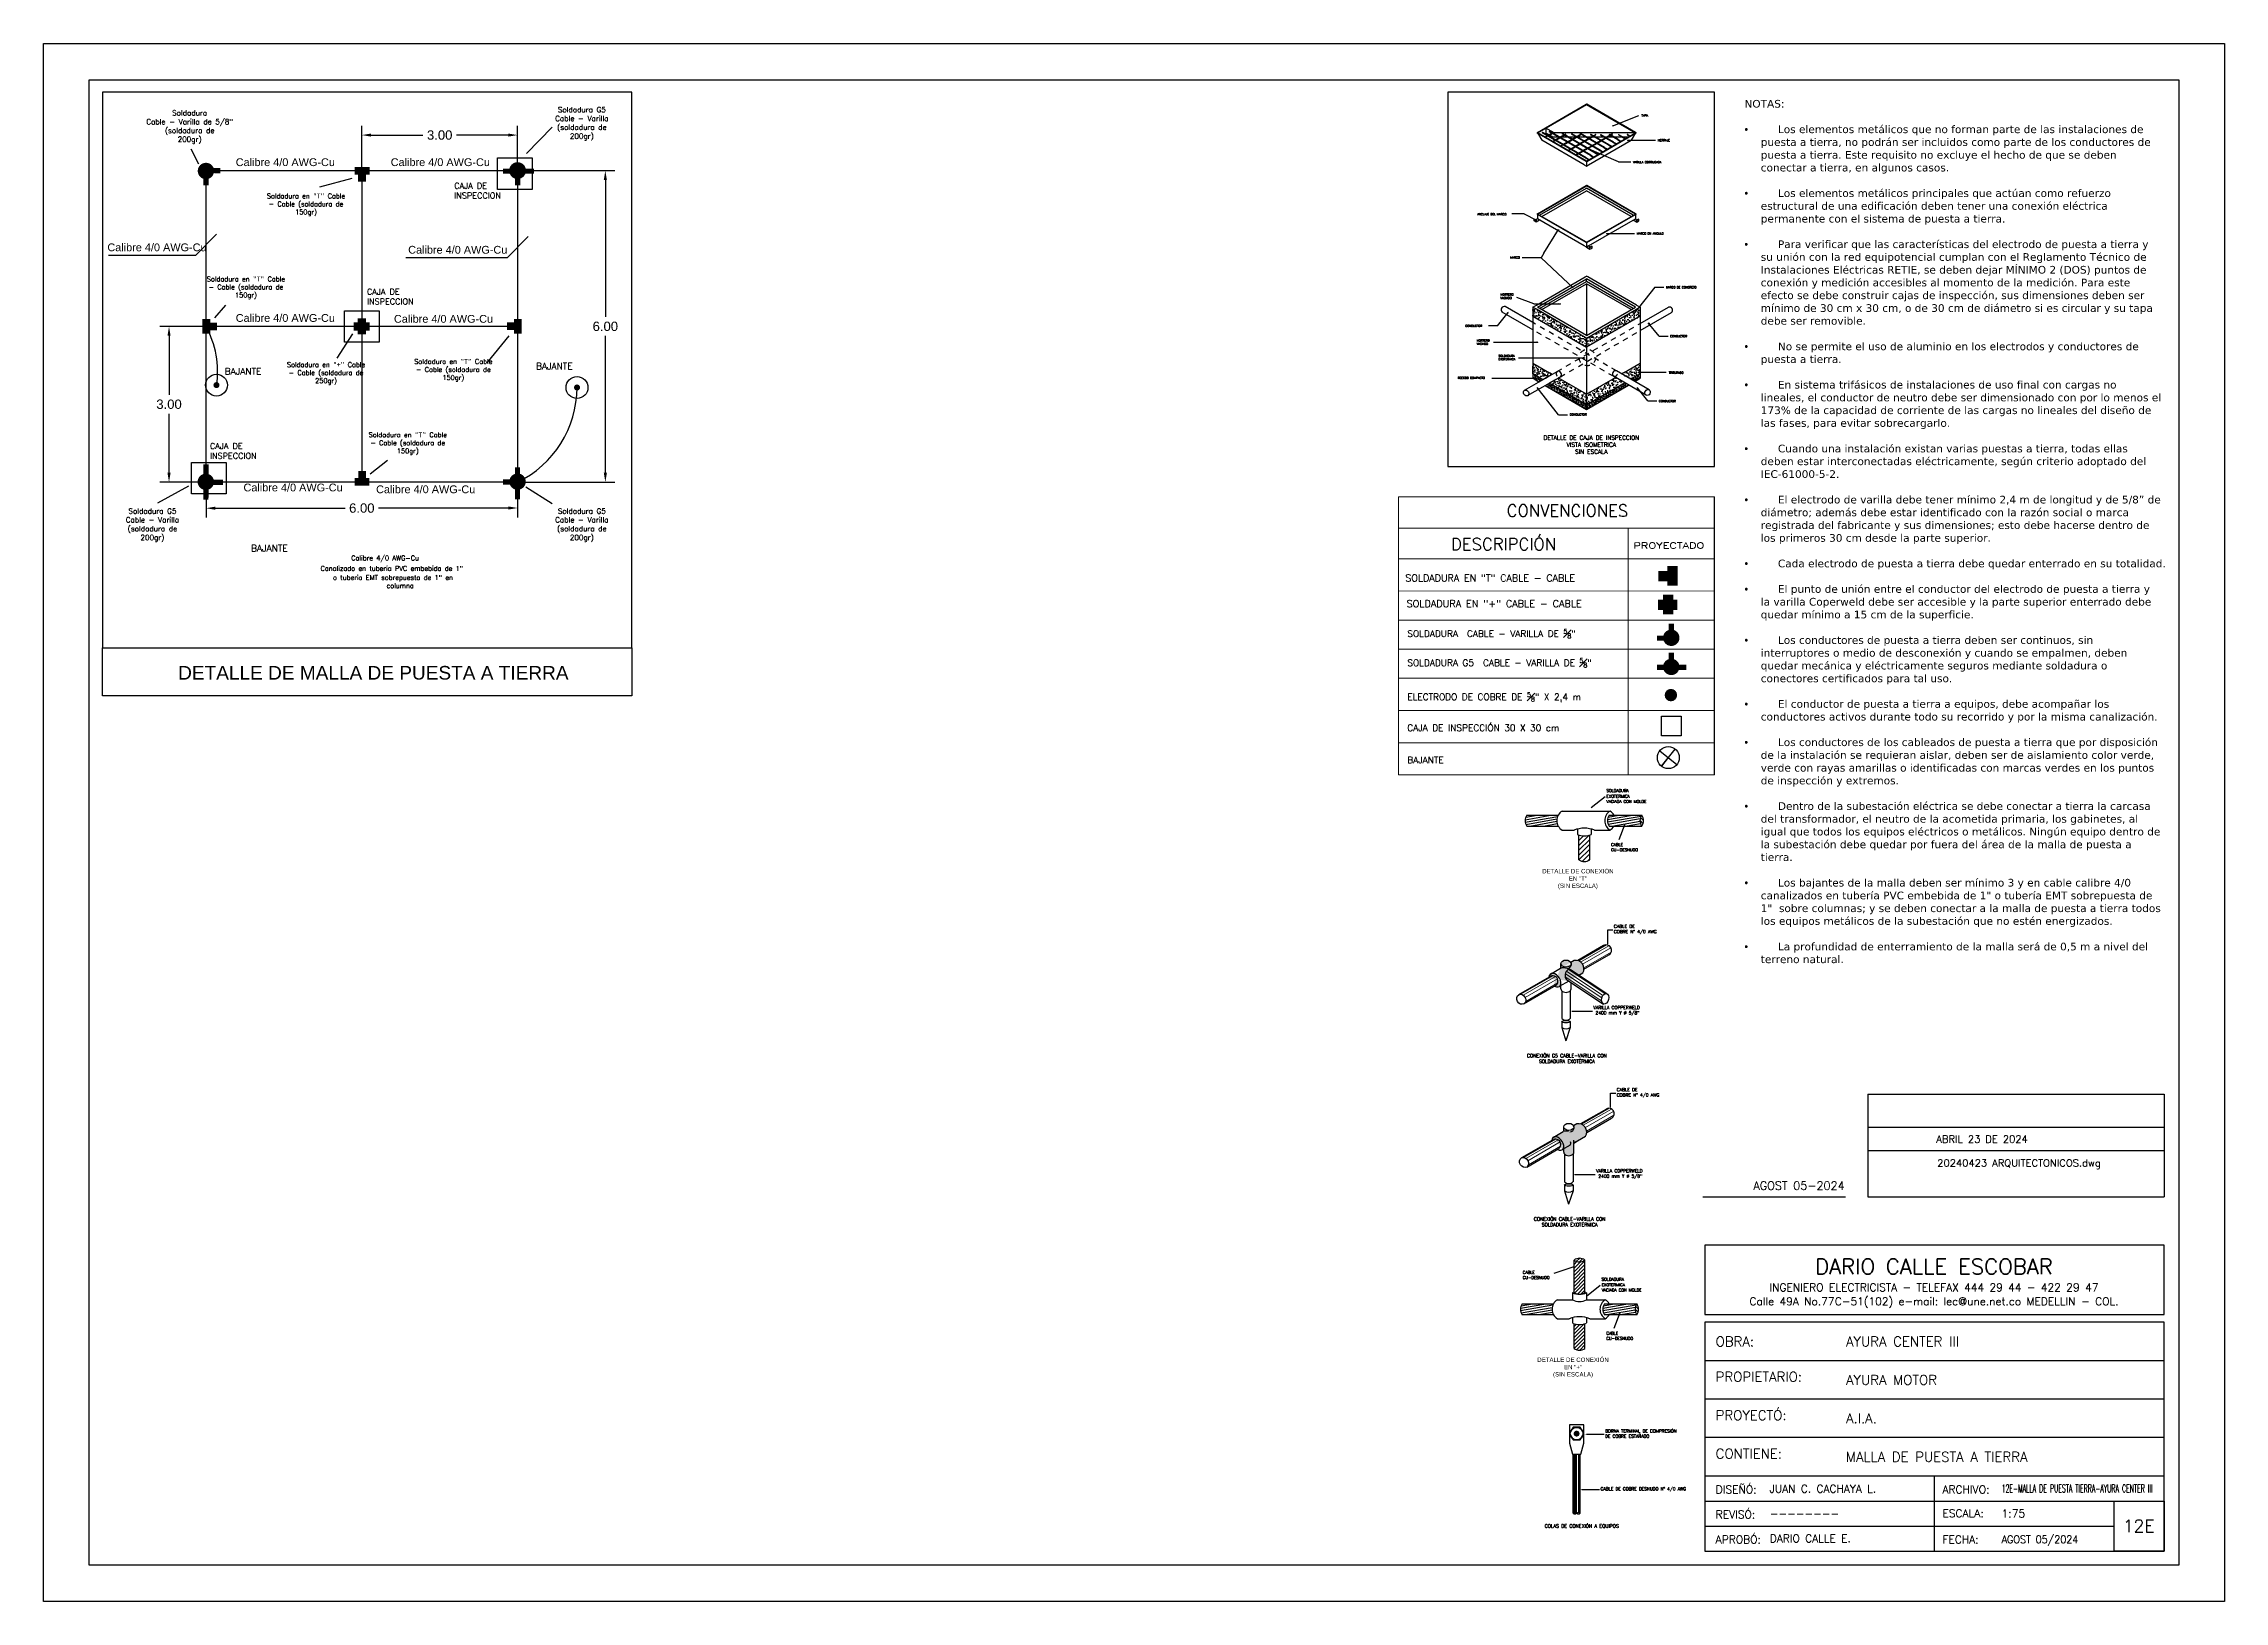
# Model space of a CAD drawing. Header units: millimetres. Extents: x 4.4 to 81.4, y 5.1 to 81.2.
# Drawn here: x 4.36 to 46.36, y 5.14 to 35.14 of the extents above; entities that cross this region are included whole.
import ezdxf
from ezdxf import colors
from ezdxf.entities.mleader import LeaderData, LeaderLine
from ezdxf.enums import TextEntityAlignment as Align
from ezdxf.math import Vec2, Vec3

# ---------------------------------------------------------------- set-up
doc = ezdxf.new("R2010")
doc.units = ezdxf.units.MM
for name, pattern in [('AM_ISO08W050', [18, 12, -1.5, 3, -1.5]), ('CENTER', [50.8, 31.75, -6.35, 6.35, -6.35]), ('DASHED2', [0.375, 0.25, -0.125])]:
    doc.linetypes.add(name, pattern=pattern)
doc.layers.get('Defpoints').update_dxf_attribs({"color": 8})
for name, color, linetype in [('.', 1, 'Continuous'), ('apantallamiento', 7, 'Continuous'), ('Bajante', 3, 'CENTER'), ('DIM', 8, 'Continuous'), ('plano', 7, 'Continuous'), ('R140', 4, 'Continuous'), ('RE60', 2, 'Continuous'), ('RE80', 7, 'Continuous')]:
    doc.layers.add(name, color=color, linetype=linetype)
for name, color, linetype, lineweight in [('electrico', 7, 'Continuous', 30), ('Hatch', 9, 'Continuous', 5), ('TEXTOELECTRICO', 7, 'Continuous', 25)]:
    doc.layers.add(name, color=color, linetype=linetype, lineweight=lineweight)
doc.styles.add('RE ROMANS', font='romans.shx')
doc.styles.add('RomanS', font='romans.shx')
doc.styles.add('SIMPLEX', font='SIMPLEX.shx')
doc.styles.get("Standard").update_dxf_attribs({"font": 'arial.ttf'})
doc.dimstyles.get("Standard").update_dxf_attribs({"dimtxt": 0.18, "dimasz": 0.18, "dimexe": 0.18, "dimexo": 0.0625, "dimgap": 0.09, "dimtad": 0, "dimtih": 1, "dimtoh": 1, "dimdec": 4, "dimzin": 0, "dimdsep": 46, "dimtxsty": 'Standard', "dimcen": 0.09, "dimadec": 0, "dimazin": 0, "dimtfac": 1, "dimtdec": 4, "dimtofl": 0, "dimtmove": 0, "dimatfit": 3, "dimfxl": 1, "dimtolj": 1, "dimtzin": 0, "dimarcsym": 0})
pattern_1 = [(200, (929.59183, -817.87807), (-0.5897895, 0.412975), [0.075, -0.825]), (145, (929.5918, -817.8781), (-0.255934, -0.720793), [0.06, -0.66]), (250.45144, (929.5427, -817.84365), (-0.8457234, -0.307818), [0.06374, -0.701142]), (196.1842, (929.4918, -818.0513), (-0.8414985, 0.6769646), [0.1125, -1.2375]), (246.6356, (929.4217, -817.9949), (-1.2965, -0.3762805), [0.09561, -1.051714]), (141.1842, (929.4918, -818.0513), (-1.2965, -0.3762805), [0.09, -0.99]), (171, (929.4302, -817.958), (-0.3156272, 0.6471317), [0.075, -0.825]), (116, (929.4302, -817.958), (-0.5732923, -0.5063407), [0.06, -0.66]), (221.45144, (929.4039, -817.90405), (-0.8889195, 0.140791), [0.06374, -0.701142]), (187.5, (929.59183, -817.87807), (-0.17697767, -0.2822146), [0, -0.652, 0, -0.67, 0, -0.6625]), (157.5, (929.59183, -817.87807), (-0.4250308, -0.2100358), [0, -0.382, 0, -0.637, 0, -0.2525]), (117.5, (929.78495, -817.98957), (-0.45102635, 0.2864443), [0, -0.25, 0, -0.78, 0, -1.035]), (107.5, (929.87156, -818.03957), (-0.5551065, 0.2048996), [0, -0.325, 0, -0.518, 0, -0.735])]
pattern_2 = [(187.5, (929.59183, -817.87807), (-0.0908858, -0.1700175), [0, -0.152, 0, -0.17, 0, -0.1625]), (157.5, (929.59183, -817.87807), (-0.29437446, -0.1559162), [0, -0.082, 0, -0.137, 0, -0.0525]), (117.5, (929.69835, -817.93957), (-0.26997555, 0.155217), [0, -0.05, 0, -0.18, 0, -0.235]), (107.5, (929.69835, -817.93957), (-0.304222, 0.0742974), [0, -0.025, 0, -0.118, 0, -0.135])]

msp = doc.modelspace()

# ---------------------------------------------------------------- texts
at = {"style": 'SIMPLEX'}
for s, height, p in [('Calibre 4/0 AWG-Cu', 0.09259, (10.283, 25.188)), ('Canalizado en tuberia PVC embebida de 1"', 0.09259, (9.692, 24.988, 1417.062)), ('o tuberia EMT sobrepuesta de 1" en', 0.09259, (9.932, 24.813, 1417.062)), ('columna', 0.0926, (10.964, 24.656, 1417.062))]:
    msp.add_text(s, height=height, dxfattribs=at).set_placement(p)
at = {"insert": (37.116, 34.057), "char_height": 0.16093, "width": 8.00953, "attachment_point": 1}
msp.add_mtext('{\\fVerdana|b0|i0|c0|p34;\\H0.91667x;NOTAS:\\P\\P\\pxi-1.9481,l1.9481;{\\fSymbol|b0|i0|c2|p18;·^I}Los elementos metálicos que no forman parte de las instalaciones de puesta a tierra, no podrán ser incluidos como parte de los conductores de puesta a tierra. Este requisito no excluye el hecho de que se deben conectar a tierra, en algunos casos.\\P\\pi0;\\P\\pi-1.9481;{\\fSymbol|b0|i0|c2|p18;·^I}Los elementos metálicos principales que actúan como refuerzo estructural de una edificación deben tener una conexión eléctrica permanente con el sistema de puesta a tierra.\\P\\pi0,l0;\\P\\pi-1.9481,l1.9481;{\\fSymbol|b0|i0|c2|p18;·^I}Para verificar que las características del electrodo de puesta a tierra y su unión con la red equipotencial cumplan con el Reglamento Técnico de Instalaciones Eléctricas RETIE, se deben dejar MÍNIMO 2 (DOS) puntos de conexión y medición accesibles al momento de la medición. Para este efecto se debe construir cajas de inspección, sus dimensiones deben ser mínimo de 30 cm x 30 cm, o de 30 cm de diámetro si es circular y su tapa debe ser removible.\\P\\pi0,l0;\\P\\pi-1.9481,l1.9481;{\\fSymbol|b0|i0|c2|p18;·^I}No se permite el uso de aluminio en los electrodos y conductores de puesta a tierra.\\P\\pi0;\\P\\pi-1.9481;{\\fSymbol|b0|i0|c2|p18;·^I}En sistema trifásicos de instalaciones de uso final con cargas no lineales, el conductor de neutro debe ser dimensionado con por lo menos el 173% de la capacidad de corriente de las cargas no lineales del diseño de las fases, para evitar sobrecargarlo.\\P\\pi0,l0;\\P\\pi-1.9481,l1.9481;{\\fSymbol|b0|i0|c2|p18;·^I}Cuando una instalación existan varias puestas a tierra, todas ellas deben estar interconectadas eléctricamente, según criterio adoptado del IEC-61000-5-2.\\P\\pi0,l0;\\P\\pi-1.9481,l1.9481;{\\fSymbol|b0|i0|c2|p18;·^I}El electrodo de varilla debe tener mínimo 2,4 m de longitud y de 5/8” de diámetro; además debe estar identificado con la razón social o marca registrada del fabricante y sus dimensiones; esto debe hacerse dentro de los primeros 30 cm desde la parte superior.\\P\\pi0,l0;\\P\\pi-1.9481,l1.9481;{\\fSymbol|b0|i0|c2|p18;·^I}Cada electrodo de puesta a tierra debe quedar enterrado en su totalidad.\\P\\pi0,l0; \\P\\pi-1.9481,l1.9481;{\\fSymbol|b0|i0|c2|p18;·^I}El punto de unión entre el conductor del electrodo de puesta a tierra y la varilla Coperweld debe ser accesible y la parte superior enterrado debe quedar mínimo a 15 cm de la superficie.\\P\\pi0,l0;\\P\\pi-1.9481,l1.9481;{\\fSymbol|b0|i0|c2|p18;·^I}Los conductores de puesta a tierra deben ser continuos, sin interruptores o medio de desconexión y cuando se empalmen, deben quedar mecánica y eléctricamente seguros mediante soldadura o conectores certificados para tal uso.\\P\\pi0,l0;\\P\\pi-1.9481,l1.9481;{\\fSymbol|b0|i0|c2|p18;·^I}El conductor de puesta a tierra a equipos, debe acompañar los conductores activos durante todo su recorrido y por la misma canalización.\\P\\pi0,l0;\\P\\pi-1.9481,l1.9481;{\\fSymbol|b0|i0|c2|p18;·^I}Los conductores de los cableados de puesta a tierra que por disposición de la instalación se requieran aislar, deben ser de aislamiento color verde, verde con rayas amarillas o identificadas con marcas verdes en los puntos de inspección y extremos.\\P\\pi0;\\P\\pi-1.9481;{\\fSymbol|b0|i0|c2|p18;·^I}Dentro de la subestación eléctrica se debe conectar a tierra la carcasa del transformador, el neutro de la acometida primaria, los gabinetes, al igual que todos los equipos eléctricos o metálicos. Ningún equipo dentro de la subestación debe quedar por fuera del área de la malla de puesta a tierra. \\P\\pi0,l3.8961;\\P\\pi-1.9481,l1.9481;{\\fSymbol|b0|i0|c2|p18;·^I}Los bajantes de la malla deben ser mínimo 3 y en cable calibre 4/0 canalizados en tubería PVC embebida de 1" o tubería EMT sobrepuesta de 1"  sobre columnas; y se deben conectar a la malla de puesta a tierra todos los equipos metálicos de la subestación que no estén energizados.\\P\\pi0,l0;\\P\\pi-1.9481,l1.9481;{\\fSymbol|b0|i0|c2|p18;·^I}La profundidad de enterramiento de la malla será de 0,5 m a nivel del terreno natural.}', dxfattribs=at)
at = {"color": 7, "linetype": 'Continuous', "lineweight": 0, "attachment_point": 1, "style": 'RomanS'}
for s, width, insert, char_height in [('\\pxi1.1808,qc;{\\Fsimplex|c0;\\H0.91667x;\\C256;Soldadura \\PCable - Varilla de 5/8"\\P(soldadura de\\P200gr)}', 2.58919, (5.811, 33.858), 0.11085), ('\\pxi1.1808,qc;{\\Fsimplex|c0;\\H0.91667x;\\C256;Soldadura G5\\PCable - Varilla\\P(soldadura de\\P200gr)}', 1.58866, (13.865, 33.92), 0.11085), ('{\\H0.91667x;\\C256;CAJA DE\\PINSPECCION}', 3.04695, (12.268, 32.461, -1316.434), 0.12418), ('\\pxqc;{\\Fsimplex|c0;\\H0.91667x;\\C256;Soldadura en \\f@MingLiU_HKSCS|b0|i0|c0|p18;"T"\\Fsimplex|c0; Cable - Cable (soldadura de 150gr)}', 1.37714, (8.724, 32.254), 0.101011), ('\\pxqc;{\\Fsimplex|c0;\\H0.91667x;\\C256;Soldadura en \\f@MingLiU_HKSCS|b0|i0|c0|p18;"T"\\Fsimplex|c0; Cable - Cable (soldadura de 150gr)}', 1.37714, (7.567, 30.654, 1417.062), 0.101011), ('{\\H0.91667x;\\C256;CAJA DE\\PINSPECCION}', 3.04695, (10.587, 30.421, -1316.434), 0.12418), ('\\pxqc;{\\Fsimplex|c0;\\H0.91667x;\\C256;Soldadura en \\f@MingLiU_HKSCS|b0|i0|c0|p18;"+"\\Fsimplex|c0; Cable - Cable (soldadura de 250gr)}', 1.37714, (9.11, 29.005, 1417.062), 0.101011), ('\\pxqc;{\\Fsimplex|c0;\\H0.91667x;\\C256;Soldadura en \\f@MingLiU_HKSCS|b0|i0|c0|p18;"T"\\Fsimplex|c0; Cable - Cable (soldadura de 150gr)}', 1.37714, (11.561, 29.066), 0.101011), ('{\\H0.91667x;\\C256;CAJA DE\\PINSPECCION}', 3.04695, (7.563, 27.449, 100.629), 0.12418), ('\\pxqc;{\\Fsimplex|c0;\\H0.91667x;\\C256;Soldadura en \\f@MingLiU_HKSCS|b0|i0|c0|p18;"T"\\Fsimplex|c0; Cable - Cable (soldadura de 150gr)}', 1.37714, (10.684, 27.654, 1417.062), 0.101011), ('\\pxi1.1808,qc;{\\Fsimplex|c0;\\H0.91667x;\\C256;Soldadura G5\\PCable - Varilla\\P(soldadura de\\P200gr)}', 1.58866, (5.595, 26.19), 0.11085), ('\\pxi1.1808,qc;{\\Fsimplex|c0;\\H0.91667x;\\C256;Soldadura G5\\PCable - Varilla\\P(soldadura de\\P200gr)}', 1.58866, (13.865, 26.19), 0.11085)]:
    msp.add_mtext_dynamic_manual_height_columns(s, width=width, gutter_width=1, heights=[0], dxfattribs=dict(at, insert=insert, char_height=char_height))
at = {"layer": 'electrico', "color": 7, "linetype": 'AM_ISO08W050', "lineweight": 0, "ltscale": 0.7, "style": 'RomanS'}
for s, height, p in [('CONVENCIONES', 0.23133, (32.537, 26.032)), ('DESCRIPCIÓN', 0.23133, (31.465, 25.386)), ('SOLDADURA EN "T" CABLE - CABLE', 0.13455, (30.584, 24.782))]:
    msp.add_text(s, height=height, rotation=359.9967, dxfattribs=at).set_placement(p)
at = {"layer": 'electrico', "color": 7, "linetype": 'AM_ISO08W050', "lineweight": 0, "style": 'RomanS', "width": 1.4}
msp.add_text('PROYECTADO', height=0.1145, rotation=0.1368, dxfattribs=at).set_placement((34.977, 25.416))
at = {"layer": 'plano', "color": 7, "insert": (10.709, 23.156, 34.016), "char_height": 0.2625, "width": 7.73932, "attachment_point": 2}
msp.add_mtext('DETALLE DE MALLA DE PUESTA A TIERRA', dxfattribs=at)
at = {"layer": 'RE80', "style": 'RE ROMANS'}
for s, insert, char_height, width, attachment_point in [('ABRIL 23 DE 2024', (40.811, 14.115), 0.1403, 2.97651, 1), ('20240423 ARQUITECTONICOS.dwg', (40.828, 13.654), 0.1403, 4.30187, 1), ('AGOST 05-2024', (39.046, 13.069), 0.15842, 2.66647, 9)]:
    msp.add_mtext(s, dxfattribs=dict(at, insert=insert, char_height=char_height, width=width, attachment_point=attachment_point))
at = {"layer": 'RE80', "color": 4, "ltscale": 0.06, "insert": (39.071, 7.925), "char_height": 0.1875, "width": 6.13018, "attachment_point": 4, "style": 'RomanS'}
msp.add_mtext('MALLA DE PUESTA A TIERRA', dxfattribs=at)
at = {"layer": 'TEXTOELECTRICO', "char_height": 0.15, "width": 1.90089, "attachment_point": 1}
for insert in [(8.059, 32.933, 1417.062), (11.044, 32.933, 1417.062), (5.587, 31.293), (11.38, 31.246), (8.059, 29.933, 1417.062), (11.105, 29.916), (8.208, 26.668), (10.762, 26.633)]:
    msp.add_mtext('Calibre 4/0 AWG-Cu', dxfattribs=dict(at, insert=insert))
at = {"layer": 'TEXTOELECTRICO', "color": 7, "linetype": 'Continuous', "lineweight": 0, "attachment_point": 1, "style": 'RomanS'}
for s, insert, char_height in [('\\A1;{\\Fsimplex|c0;BAJANTE}', (13.842, 28.995), 0.12635), ('\\A1;{\\Fsimplex|c0;BAJANTE}', (7.848, 28.894), 0.12635), ('\\A1;{\\Fsimplex|c0;BAJANTE}', (8.355, 25.487), 0.12635), ('{\\Fsimplex|c0;SOLDADURA EN "+" CABLE - CABLE}', (30.608, 24.422), 0.13646), ('\\A1;{\\Fsimplex|c0;SOLDADURA  CABLE - VARILLA DE \\H0.7x;\\S5#8;\\H1.4286x;"}', (30.623, 23.867), 0.12635), ('\\A1;{\\Fsimplex|c0;SOLDADURA G5  CABLE - VARILLA DE \\H0.7x;\\S5#8;\\H1.4286x;"}', (30.623, 23.306), 0.12635), ('\\A1;{\\Fsimplex|c0;ELECTRODO DE COBRE DE \\H0.7x;\\S5#8;\\H1.4286x;" X 2,4 m}', (30.621, 22.648, 2971.975), 0.12635), ('\\A1;{\\Fsimplex|c0;CAJA DE INSPECCIÓN 30 X 30 cm}', (30.621, 22.028, 2971.975), 0.12635), ('\\A1;{\\Fsimplex|c0;BAJANTE}', (30.621, 21.408, 2971.975), 0.12635)]:
    msp.add_mtext(s, dxfattribs=dict(at, insert=insert, char_height=char_height))

# ---------------------------------------------------------------- blocks, each defined once
blk = doc.blocks.new('*D13')
at = {"layer": 'Defpoints', "color": 0, "transparency": 16777216}
for p in [(13.487, 32.696), (15.177, 32.696), (13.487, 26.696)]:
    blk.add_point(p, dxfattribs=at)
at = {"layer": 'RE60', "color": 0, "lineweight": -2, "transparency": 16777216}
for p, q in [((13.55, 32.696), (15.357, 32.696)), ((15.177, 32.516), (15.177, 29.878)), ((15.177, 26.876), (15.177, 29.514)), ((13.55, 26.696), (15.357, 26.696))]:
    blk.add_line(p, q, dxfattribs=at)
at = {"layer": 'RE60', "color": 0, "transparency": 16777216}
for points in [[(15.147, 32.516), (15.207, 32.516), (15.177, 32.696)], [(15.147, 26.876), (15.207, 26.876), (15.177, 26.696)]]:
    blk.add_solid(points, dxfattribs=at)
at = {"layer": 'RE60', "color": 0, "transparency": 16777216, "insert": (15.177, 29.696), "char_height": 0.18, "attachment_point": 5}
blk.add_mtext('\\A1;6.00', dxfattribs=at)
blk = doc.blocks.new('*D14')
at = {"layer": 'Defpoints', "color": 0, "transparency": 16777216}
for p in [(7.487, 26.691), (13.487, 26.696), (7.488, 26.194)]:
    blk.add_point(p, dxfattribs=at)
at = {"layer": 'RE60', "color": 0, "lineweight": -2, "transparency": 16777216}
for p, q in [((7.487, 26.629), (7.488, 26.014)), ((13.487, 26.633), (13.488, 26.018)), ((7.668, 26.194), (10.164, 26.196)), ((13.308, 26.198), (10.811, 26.196))]:
    blk.add_line(p, q, dxfattribs=at)
at = {"layer": 'RE60', "color": 0, "transparency": 16777216}
for points in [[(7.668, 26.224), (7.668, 26.164), (7.488, 26.194)], [(13.308, 26.228), (13.308, 26.168), (13.488, 26.198)]]:
    blk.add_solid(points, dxfattribs=at)
at = {"layer": 'RE60', "color": 0, "transparency": 16777216, "insert": (10.487, 26.196), "char_height": 0.18, "attachment_point": 5}
blk.add_mtext('\\A1;6.00', dxfattribs=at)
blk = doc.blocks.new('*D15')
at = {"layer": 'Defpoints', "color": 0, "transparency": 16777216}
for p in [(6.774, 29.696), (7.487, 29.696), (7.487, 26.696)]:
    blk.add_point(p, dxfattribs=at)
at = {"layer": 'RE60', "color": 0, "lineweight": -2, "transparency": 16777216}
for p, q in [((7.425, 29.696), (6.594, 29.696)), ((6.774, 29.516), (6.774, 28.378)), ((6.774, 26.876), (6.774, 28.014)), ((7.425, 26.696), (6.594, 26.696))]:
    blk.add_line(p, q, dxfattribs=at)
at = {"layer": 'RE60', "color": 0, "transparency": 16777216}
for points in [[(6.744, 29.516), (6.804, 29.516), (6.774, 29.696)], [(6.744, 26.876), (6.804, 26.876), (6.774, 26.696)]]:
    blk.add_solid(points, dxfattribs=at)
at = {"layer": 'RE60', "color": 0, "transparency": 16777216, "insert": (6.774, 28.196), "char_height": 0.18, "attachment_point": 5}
blk.add_mtext('\\A1;3.00', dxfattribs=at)
blk = doc.blocks.new('*D16')
at = {"layer": 'Defpoints', "color": 0, "transparency": 16777216}
for p in [(13.487, 33.38), (10.487, 32.696), (13.487, 32.696)]:
    blk.add_point(p, dxfattribs=at)
at = {"layer": 'RE60', "color": 0, "lineweight": -2, "transparency": 16777216}
for p, q in [((10.487, 32.758), (10.487, 33.56)), ((10.667, 33.38), (11.664, 33.38)), ((13.307, 33.38), (12.311, 33.38)), ((13.487, 32.758), (13.487, 33.56))]:
    blk.add_line(p, q, dxfattribs=at)
at = {"layer": 'RE60', "color": 0, "transparency": 16777216}
for points in [[(10.667, 33.41), (10.667, 33.35), (10.487, 33.38)], [(13.307, 33.41), (13.307, 33.35), (13.487, 33.38)]]:
    blk.add_solid(points, dxfattribs=at)
at = {"layer": 'RE60', "color": 0, "transparency": 16777216, "insert": (11.987, 33.38), "char_height": 0.18, "attachment_point": 5}
blk.add_mtext('\\A1;3.00', dxfattribs=at)
blk = doc.blocks.new('*X27')
at = {"color": 0}
for p, q in [((509.5, 4.1), (506.3, 7.4)), ((510, 7.2), (506.8, 10.5)), ((508.4, 1.7), (507.3, 2.8)), ((508.7, 12.1), (508, 12.9))]:
    blk.add_line(p, q, dxfattribs=at)
blk = doc.blocks.new('*X26')
at = {"color": 0}
for p, q in [((383.1, 8.2), (410.5, 13.1)), ((383.1, 5.7), (417.9, 11.8)), ((383.7, 10.9), (395.9, 13.1)), ((383.8, 3.2), (417.1, 9.1)), ((388.1, 1.4), (417, 6.5)), ((402.8, 1.4), (417.4, 4)), ((417.4, 1.4), (418.4, 1.6)), ((471.5, 8.3), (498.3, 13.1)), ((471.5, 5.8), (507.5, 12.1)), ((472.2, 11), (483.6, 13.1)), ((472.2, 3.3), (506.5, 9.4)), ((475.9, 1.4), (506.3, 6.7)), ((490.5, 1.4), (506.7, 4.2)), ((505.2, 1.4), (507.8, 1.8))]:
    blk.add_line(p, q, dxfattribs=at)
blk = doc.blocks.new('detalle de conexion en +')
at = {"layer": 'apantallamiento'}
h = blk.add_hatch(dxfattribs=at)
h.set_pattern_fill('ANSI31', scale=0.754088, style=0)
h.set_pattern_definition([(45, (-282.16996, -457.35267), (-0.06665262, 0.06665262), [])])
h.paths.add_polyline_path([(6.818, 3.739), (6.818, 4.646, -0.167864), (6.422, 4.646), (6.422, 3.739, 0.32261)])
h.paths.add_polyline_path([(6.818, 5.779), (6.818, 6.96, -0.32261), (6.422, 6.96), (6.422, 5.779, 0.32261)])
at = {"layer": 'apantallamiento', "color": 7}
for p, q in [((5.699, 6.48), (6.422, 6.721)), ((6.422, 5.779), (6.422, 6.96)), ((6.818, 5.779), (6.818, 6.96)), ((6.368, 5.77), (6.368, 5.506)), ((7.378, 6.031), (6.873, 5.638)), ((6.873, 5.77), (6.873, 5.506)), ((4.529, 5.367), (5.67, 5.367)), ((4.529, 4.971), (5.67, 4.971)), ((5.813, 5.516), (6.368, 5.516)), ((5.813, 4.822), (6.247, 4.822)), ((6.368, 4.861), (6.368, 4.668)), ((6.873, 5.516), (7.559, 5.516)), ((6.873, 4.861), (6.873, 4.668)), ((6.993, 4.822), (7.559, 4.822)), ((7.529, 5.367), (8.711, 5.367)), ((7.529, 4.971), (8.711, 4.971)), ((7.888, 4.482), (8.107, 5.052)), ((6.422, 3.739), (6.422, 4.646)), ((6.818, 3.739), (6.818, 4.646))]:
    blk.add_line(p, q, dxfattribs=at)
for centre, radius, start, end in [((6.62, 6.685), 0.339, 54.23952, 125.76048), ((6.62, 7.235), 0.339, 234.23952, 305.76048), ((6.62, 5.218), 0.607, 109.05815, 114.59608), ((6.62, 6.321), 0.607, 245.40392, 294.59608), ((6.62, 6.054), 0.339, 234.23952, 305.76048), ((6.62, 5.218), 0.607, 65.40392, 70.94185), ((4.805, 5.169), 0.339, 144.23952, 215.76048), ((6.024, 5.169), 0.406, 121.36069, 238.63931), ((6.62, 3.877), 1.016, 68.45794, 111.54206), ((6.62, 6.058), 0.607, 245.40392, 294.59608), ((7.771, 5.169), 0.406, 121.36069, 238.63931), ((7.804, 5.169), 0.339, 144.23952, 215.76048), ((7.348, 5.169), 0.406, 29.20576, 58.63931), ((7.348, 5.169), 0.406, 301.36069, 330.79424), ((8.986, 5.169), 0.339, 144.23952, 215.76048), ((8.436, 5.169), 0.339, 324.23952, 35.76048), ((6.62, 5.219), 0.607, 245.40392, 294.59608), ((6.62, 4.014), 0.339, 234.23952, 305.76048)]:
    blk.add_arc(centre, radius, start, end, dxfattribs=at)
at = {"layer": 'apantallamiento', "color": 7, "xscale": 0.0339247821761327, "yscale": 0.0339247821761327, "zscale": 0.0339247821761327, "rotation": 90}
blk.add_blockref('*X27', (6.865, -10.278), dxfattribs=at)
at = {"layer": 'apantallamiento', "color": 7, "xscale": 0.0339247821539246, "yscale": 0.0339247821539246, "zscale": 0.0339247821539246}
for name in ['*X26', '*X27']:
    blk.add_blockref(name, (-8.528, 4.924), dxfattribs=at)
at = {"layer": 'apantallamiento', "color": 7, "style": 'SIMPLEX'}
for s, height, p in [('CABLE ', 0.1056, (4.552, 6.458)), ('CU-DESNUDO', 0.1056, (4.552, 6.27)), ('VACIADA CON MOLDE', 0.10557, (7.424, 5.816)), ('SOLDADURA', 0.1056, (7.424, 6.209)), ('EXOTERMICA', 0.1056, (7.424, 6.004)), ('CABLE ', 0.1056, (7.597, 4.242)), ('CU-DESNUDO', 0.1056, (7.597, 4.053))]:
    blk.add_text(s, height=height, dxfattribs=at).set_placement(p)
at = {"layer": 'plano', "color": 7, "insert": (6.384, 3.407), "char_height": 0.15897, "width": 6.86403, "attachment_point": 2}
blk.add_mtext('DETALLE DE CONEXIÓN \\PEN "+"\\P(SIN ESCALA)', dxfattribs=at)
blk = doc.blocks.new('CAJA DE INSPECCION')
h = blk.add_hatch(color=256)
h.dxf.hatch_style = 1
h.paths.add_polyline_path([(1030.5, -730.7), (1030.43, -730.74), (1030.5, -730.78), (1036, -733.95), (1036.02, -733.97), (1036.05, -733.95), (1041.55, -730.78), (1041.62, -730.74), (1041.55, -730.7), (1036.05, -727.52), (1036.02, -727.51), (1036, -727.52)])
h.paths.add_polyline_path([(1036.02, -733.91), (1030.52, -730.74), (1036.02, -727.56), (1041.52, -730.74)], flags=16)
h = blk.add_hatch(color=256)
h.dxf.hatch_style = 1
h.paths.add_polyline_path([(1030.5, -739.82), (1030.43, -739.86), (1030.5, -739.9), (1036, -743.07), (1036.02, -743.09), (1036.05, -743.07), (1041.55, -739.9), (1041.62, -739.86), (1041.55, -739.82), (1036.05, -736.64), (1036.02, -736.63), (1036, -736.64)])
h.paths.add_polyline_path([(1036.02, -743.03), (1030.52, -739.86), (1036.02, -736.68), (1041.52, -739.86)], flags=16)
h = blk.add_hatch()
h.set_pattern_fill('AR-CONC', color=256, scale=0.1)
h.set_pattern_definition([(50, (929.59183, -817.87807), (0.7172602, -0.0627521), [0.075, -0.825]), (355, (929.5918, -817.8781), (-0.1387513, 0.752192), [0.06, -0.66]), (100.45144, (929.6516, -817.8833), (0.578509, 0.68944), [0.06374, -0.701142]), (46.1842, (929.5918, -817.6781), (1.0672413, -0.165519), [0.1125, -1.2375]), (96.6356, (929.6808, -817.6919), (0.934662, 0.974119), [0.09561, -1.051714]), (351.1842, (929.5918, -817.6781), (0.934662, 0.974119), [0.09, -0.99]), (21, (929.69183, -817.72807), (0.596907, -0.402619), [0.075, -0.825]), (326, (929.6918, -817.7281), (0.2433153, 0.72515), [0.06, -0.66]), (71.45144, (929.7416, -817.7616), (0.8402224, 0.322531), [0.06374, -0.701142]), (37.5, (929.59183, -817.87807), (0.01215986, 0.33289385), [0, -0.652, 0, -0.67, 0, -0.6625]), (7.5, (929.59183, -817.87807), (0.2630695, 0.3944117), [0, -0.382, 0, -0.637, 0, -0.2525]), (327.5, (929.36883, -817.87807), (0.53382244, -0.02255487), [0, -0.25, 0, -0.78, 0, -1.035]), (317.5, (929.26883, -817.87807), (0.5831862, 0.100105), [0, -0.325, 0, -0.518, 0, -0.735])])
h.paths.add_polyline_path([(1030.39, -750.56), (1029.98, -750.33), (1029.98, -751.33), (1036.02, -754.82), (1036.02, -753.82), (1035.89, -753.74)])
h.paths.add_polyline_path([(1042.07, -751.33), (1042.07, -750.33), (1041.66, -750.56), (1036.16, -753.74), (1036.02, -753.82), (1036.02, -754.82)])
h = blk.add_hatch()
h.set_pattern_fill('AR-CONC', color=256, scale=0.1, angle=150)
h.set_pattern_definition(pattern_1)
h.paths.add_polyline_path([(1032.16, -757.89), (1031.12, -758.49), (1029.98, -757.83), (1029.98, -756.63)])
h.paths.add_polyline_path([(1031.82, -758.89), (1032.86, -758.29), (1036.02, -760.12), (1036.02, -761.32)])
h = blk.add_hatch()
h.set_pattern_fill('AR-CONC', color=256, scale=0.1, angle=150)
h.set_pattern_definition(pattern_1)
h.paths.add_polyline_path([(1039.98, -757.83), (1041.02, -758.43), (1042.07, -757.83), (1042.07, -756.63)])
h.paths.add_polyline_path([(1040.32, -758.84), (1039.28, -758.24), (1036.02, -760.12), (1036.02, -761.32)])
h = blk.add_hatch()
h.set_pattern_fill('AR-SAND', color=256, scale=0.1, angle=150)
h.set_pattern_definition(pattern_2)
h.paths.add_polyline_path([(1029.98, -758.33), (1030.42, -758.08), (1029.98, -757.83)])
h.paths.add_polyline_path([(1031.82, -758.89), (1031.39, -759.14), (1036.02, -761.82), (1036.02, -761.32)])
h.paths.add_polyline_path([(1030.69, -758.74), (1031.12, -758.49), (1030.42, -758.08), (1029.98, -758.33)])
h = blk.add_hatch()
h.set_pattern_fill('AR-SAND', color=256, scale=0.1, angle=150)
h.set_pattern_definition(pattern_2)
h.paths.add_polyline_path([(1040.75, -759.09), (1040.32, -758.84), (1036.02, -761.32), (1036.02, -761.82)])
h.paths.add_polyline_path([(1041.02, -758.43), (1041.45, -758.68), (1042.07, -758.33), (1042.07, -757.83)])
for p, q in [((1030.5, -730.7), (1036, -727.52)), ((1030.52, -730.74), (1036.02, -727.56)), ((1036, -727.52), (1036.02, -727.51)), ((1036.05, -727.52), (1036.02, -727.51)), ((1041.52, -730.74), (1036.02, -727.56)), ((1036.02, -727.56), (1041.52, -730.74)), ((1041.55, -730.7), (1036.05, -727.52)), ((1030.5, -730.7), (1030.43, -730.74)), ((1030.43, -730.74), (1030.5, -730.78)), ((1036.02, -733.91), (1030.52, -730.74)), ((1030.52, -730.74), (1031, -731.57)), ((1035.97, -733.59), (1031.04, -730.74)), ((1031.15, -730.74), (1031.1, -730.71)), ((1036, -733.54), (1031.15, -730.74)), ((1032.41, -730.74), (1031.47, -730.19)), ((1031.47, -730.19), (1031.47, -730.75)), ((1032.17, -731.15), (1031.47, -730.75)), ((1032.06, -730.74), (1031.84, -730.61)), ((1032.18, -730.74), (1031.9, -730.58)), ((1036.48, -733.29), (1032.06, -730.74)), ((1032.16, -730.73), (1032.2, -730.71)), ((1036.51, -733.24), (1032.18, -730.74)), ((1032.22, -730.76), (1032.26, -730.74)), ((1041.52, -730.74), (1032.41, -730.74)), ((1036.02, -733.91), (1041.52, -730.74)), ((1041.88, -728.82), (1038.94, -729.97)), ((1038.94, -729.97), (1039.02, -729.89)), ((1039.02, -729.89), (1039.12, -729.92)), ((1041.52, -730.74), (1041.04, -731.57)), ((1041.55, -730.7), (1041.62, -730.74)), ((1041.62, -730.74), (1041.55, -730.78)), ((1036, -733.95), (1030.5, -730.78)), ((1035.78, -734.33), (1031, -731.57)), ((1031.59, -731.06), (1031.33, -731.21)), ((1031.65, -731.09), (1031.36, -731.26)), ((1031.65, -731.02), (1032.1, -730.76)), ((1031.71, -731.06), (1032.16, -730.8)), ((1032.17, -731.15), (1032.28, -731.22)), ((1032.46, -731.56), (1032.2, -731.71)), ((1032.52, -731.59), (1032.23, -731.76)), ((1032.89, -731.22), (1032.28, -731.22)), ((1032.52, -731.52), (1032.97, -731.26)), ((1032.57, -731.56), (1033.03, -731.3)), ((1034.78, -731.22), (1033.01, -731.22)), ((1033.03, -731.23), (1033.48, -730.97)), ((1033.32, -732.06), (1033.07, -732.21)), ((1033.09, -731.26), (1033.54, -731)), ((1033.38, -732.09), (1033.1, -732.26)), ((1036.99, -733), (1033.28, -730.85)), ((1037.02, -732.95), (1033.34, -730.82)), ((1033.38, -732.03), (1033.83, -731.76)), ((1033.44, -732.06), (1033.89, -731.8)), ((1033.54, -730.93), (1033.66, -730.86)), ((1033.6, -730.97), (1033.72, -730.9)), ((1033.89, -731.73), (1034.35, -731.47)), ((1034.19, -732.56), (1033.93, -732.71)), ((1033.95, -731.76), (1034.4, -731.5)), ((1034.25, -732.59), (1033.96, -732.76)), ((1034.25, -732.53), (1034.7, -732.27)), ((1034.31, -732.56), (1034.76, -732.3)), ((1037.5, -732.7), (1034.33, -730.87)), ((1037.53, -732.65), (1034.39, -730.84)), ((1034.4, -731.44), (1034.86, -731.17)), ((1034.46, -731.47), (1034.92, -731.21)), ((1034.76, -732.23), (1035.21, -731.97)), ((1035.06, -733.06), (1034.8, -733.21)), ((1034.82, -732.27), (1035.27, -732)), ((1035.12, -733.1), (1034.83, -733.26)), ((1034.94, -731.22), (1034.9, -731.22)), ((1034.92, -731.14), (1035.31, -730.91)), ((1034.98, -731.17), (1035.37, -730.95)), ((1035.96, -731.22), (1035.05, -731.22)), ((1035.12, -733.03), (1035.57, -732.77)), ((1035.18, -733.06), (1035.63, -732.8)), ((1035.27, -731.94), (1035.72, -731.67)), ((1038.01, -732.41), (1035.31, -730.84)), ((1035.33, -731.97), (1035.78, -731.71)), ((1038.04, -732.36), (1035.37, -730.81)), ((1035.63, -732.73), (1036.08, -732.47)), ((1035.69, -732.77), (1036.14, -732.5)), ((1035.78, -731.64), (1036.24, -731.38)), ((1035.84, -731.67), (1036.29, -731.41)), ((1036.05, -733.95), (1041.55, -730.78)), ((1039.63, -734), (1036.07, -732.47)), ((1036.07, -732.47), (1036.18, -732.47)), ((1036.51, -731.22), (1036.08, -731.22)), ((1036.14, -732.44), (1036.59, -732.18)), ((1036.18, -732.47), (1036.24, -732.57)), ((1036.2, -732.47), (1036.65, -732.21)), ((1036.26, -734.33), (1041.04, -731.57)), ((1036.29, -731.35), (1036.75, -731.08)), ((1036.35, -731.38), (1036.81, -731.12)), ((1038.53, -732.11), (1036.49, -730.94)), ((1038.56, -732.06), (1036.55, -730.9)), ((1036.98, -731.22), (1036.63, -731.22)), ((1036.65, -732.14), (1037.1, -731.88)), ((1036.71, -732.18), (1037.16, -731.91)), ((1036.81, -731.05), (1037.03, -730.92)), ((1036.86, -731.08), (1037.09, -730.95)), ((1036.99, -733), (1037.3, -733.18)), ((1037.02, -732.95), (1037.33, -733.13)), ((1038, -731.22), (1037.1, -731.22)), ((1037.16, -731.85), (1037.61, -731.59)), ((1037.22, -731.88), (1037.67, -731.62)), ((1037.33, -733.13), (1037.36, -733.14)), ((1037.5, -732.7), (1037.81, -732.88)), ((1037.53, -732.65), (1037.84, -732.83)), ((1039.04, -731.82), (1037.59, -730.98)), ((1039.07, -731.77), (1037.65, -730.95)), ((1037.67, -731.55), (1038.13, -731.29)), ((1037.73, -731.59), (1038.18, -731.32)), ((1037.84, -732.83), (1037.87, -732.85)), ((1038.01, -732.41), (1038.32, -732.59)), ((1038.04, -732.36), (1038.35, -732.53)), ((1038.25, -731.22), (1038.12, -731.22)), ((1038.18, -731.26), (1038.64, -731)), ((1038.24, -731.29), (1038.7, -731.03)), ((1038.35, -732.53), (1038.38, -732.55)), ((1039.02, -731.22), (1038.37, -731.22)), ((1038.53, -732.11), (1038.84, -732.29)), ((1038.56, -732.06), (1038.87, -732.24)), ((1039.55, -731.52), (1038.58, -730.96)), ((1039.58, -731.47), (1038.64, -730.93)), ((1038.7, -730.96), (1038.89, -730.85)), ((1038.75, -731), (1038.95, -730.88)), ((1038.87, -732.24), (1038.89, -732.26)), ((1039.04, -731.82), (1039.35, -732)), ((1039.07, -731.77), (1039.38, -731.94)), ((1040.05, -731.22), (1039.14, -731.22)), ((1039.38, -731.94), (1039.41, -731.96)), ((1039.55, -731.52), (1039.86, -731.7)), ((1039.58, -731.47), (1039.89, -731.65)), ((1040.06, -731.23), (1039.62, -730.97)), ((1040.09, -731.18), (1039.68, -730.94)), ((1039.89, -731.65), (1039.92, -731.67)), ((1040.06, -731.23), (1040.37, -731.41)), ((1040.09, -731.18), (1040.4, -731.35)), ((1040.69, -731.22), (1040.16, -731.22)), ((1040.4, -731.35), (1040.43, -731.37)), ((1040.6, -730.95), (1040.88, -731.11)), ((1040.62, -731.6), (1040.73, -731.56)), ((1043.78, -731.6), (1040.62, -731.6)), ((1040.66, -730.92), (1040.91, -731.06)), ((1040.73, -731.56), (1040.81, -731.63)), ((1040.91, -731.06), (1040.94, -731.08)), ((1035.78, -734.33), (1036.02, -734.47)), ((1035.97, -733.59), (1036.28, -733.77)), ((1036, -733.54), (1036.31, -733.72)), ((1036.02, -733.97), (1036, -733.95)), ((1036.02, -733.91), (1036.02, -734.47)), ((1036.05, -733.95), (1036.02, -733.97)), ((1036.02, -734.47), (1036.26, -734.33)), ((1036.31, -733.72), (1036.34, -733.73)), ((1036.48, -733.29), (1036.79, -733.47)), ((1036.51, -733.24), (1036.82, -733.42)), ((1036.82, -733.42), (1036.85, -733.44)), ((1039.63, -734), (1041.03, -734)), ((1030.5, -739.82), (1036, -736.64)), ((1030.52, -739.86), (1036.02, -736.68)), ((1030.76, -740), (1036.02, -736.96)), ((1031, -740.14), (1036.02, -737.24)), ((1036, -736.64), (1036.02, -736.63)), ((1036.05, -736.64), (1036.02, -736.63)), ((1041.52, -739.86), (1036.02, -736.68)), ((1041.28, -740), (1036.02, -736.96)), ((1041.04, -740.14), (1036.02, -737.24)), ((1041.55, -739.82), (1036.05, -736.64)), ((1029, -739.85), (1027.64, -739.85)), ((1029, -739.85), (1030.42, -740.54)), ((1030.16, -740.45), (1030.13, -740.47)), ((1030.13, -740.64), (1030.13, -740.47)), ((1030.37, -740.6), (1030.13, -740.47)), ((1030.16, -740.45), (1030.4, -740.59)), ((1030.31, -740.53), (1030.26, -740.44)), ((1030.52, -740.41), (1030.31, -740.53)), ((1030.42, -740.54), (1030.31, -740.53)), ((1030.76, -740.55), (1030.37, -740.78)), ((1030.74, -740.54), (1030.4, -740.73)), ((1030.5, -739.82), (1030.43, -739.86)), ((1030.43, -739.86), (1030.5, -739.9)), ((1036, -743.07), (1030.5, -739.9)), ((1036.02, -743.03), (1030.52, -739.86)), ((1030.52, -739.86), (1030.52, -740.41)), ((1035.78, -743.45), (1030.52, -740.41)), ((1036.02, -743.03), (1041.52, -739.86)), ((1036.05, -743.07), (1041.55, -739.9)), ((1036.26, -743.45), (1041.52, -740.41)), ((1041.28, -740.55), (1041.68, -740.78)), ((1041.31, -740.54), (1041.65, -740.73)), ((1041.52, -739.86), (1041.52, -740.41)), ((1041.52, -740.41), (1041.73, -740.53)), ((1041.55, -739.82), (1041.62, -739.86)), ((1041.62, -739.86), (1041.55, -739.9)), ((1041.89, -740.45), (1041.65, -740.59)), ((1041.68, -740.6), (1041.92, -740.47)), ((1041.89, -740.45), (1041.92, -740.47)), ((1041.92, -740.64), (1041.92, -740.47)), ((1030.37, -740.78), (1030.13, -740.64)), ((1030.4, -740.59), (1030.37, -740.6)), ((1030.37, -740.78), (1030.37, -740.6)), ((1030.4, -740.73), (1030.4, -740.59)), ((1031.23, -744.27), (1032.89, -741.59)), ((1032.87, -741.69), (1032.77, -741.73)), ((1032.89, -741.59), (1032.87, -741.69)), ((1038.28, -742.1), (1038.38, -742.06)), ((1041.43, -742.1), (1038.28, -742.1)), ((1038.38, -742.06), (1038.47, -742.12)), ((1041.65, -740.73), (1041.65, -740.59)), ((1041.65, -740.59), (1041.68, -740.6)), ((1041.68, -740.78), (1041.68, -740.6)), ((1041.68, -740.78), (1041.92, -740.64)), ((1030.92, -744.78), (1028.79, -744.78)), ((1031.23, -744.27), (1030.92, -744.78)), ((1033.37, -747.07), (1030.92, -744.78)), ((1036.02, -743.59), (1035.78, -743.45)), ((1036.02, -743.09), (1036, -743.07)), ((1036.02, -743.03), (1036.02, -743.59)), ((1036.05, -743.07), (1036.02, -743.09)), ((1036.26, -743.45), (1036.02, -743.59)), ((1036.02, -743.59), (1036.42, -743.82)), ((1036.05, -743.57), (1036.39, -743.77)), ((1036.26, -743.45), (1036.47, -743.57)), ((1036.63, -743.48), (1036.39, -743.62)), ((1036.39, -743.77), (1036.39, -743.62)), ((1036.39, -743.62), (1036.42, -743.64)), ((1036.42, -743.64), (1036.66, -743.5)), ((1036.42, -743.82), (1036.42, -743.64)), ((1036.42, -743.82), (1036.66, -743.68)), ((1036.63, -743.48), (1036.66, -743.5)), ((1036.66, -743.68), (1036.66, -743.5)), ((1030.39, -750.09), (1035.89, -746.92)), ((1030.52, -750.33), (1036.02, -747.15)), ((1030.76, -750.47), (1036.02, -747.43)), ((1031, -750.6), (1036.02, -747.71)), ((1033.37, -747.07), (1034.52, -748.15)), ((1035.89, -746.92), (1036.02, -746.84)), ((1036.16, -746.92), (1036.02, -746.84)), ((1041.52, -750.33), (1036.02, -747.15)), ((1036.02, -747.43), (1036.02, -747.15)), ((1041.28, -750.47), (1036.02, -747.43)), ((1041.04, -750.6), (1036.02, -747.71)), ((1036.02, -747.71), (1036.02, -753.5)), ((1041.66, -750.09), (1036.16, -746.92)), ((1029.98, -752.06), (1026.89, -750.27)), ((1029.98, -750.33), (1030.39, -750.09)), ((1030.39, -750.56), (1029.98, -750.33)), ((1029.98, -750.33), (1029.98, -751.33)), ((1030.1, -749.97), (1033.09, -749.97)), ((1036.02, -753.5), (1030.52, -750.33)), ((1032.99, -750.01), (1032.9, -749.94)), ((1033.09, -749.97), (1032.99, -750.01)), ((1034.42, -748.11), (1034.4, -748)), ((1034.52, -748.15), (1034.42, -748.11)), ((1036.02, -753.5), (1041.52, -750.33)), ((1043.72, -748.09), (1041.3, -751.13)), ((1041.66, -750.09), (1042.07, -750.33)), ((1042.07, -750.33), (1041.66, -750.56)), ((1042.07, -750.33), (1042.07, -751.33)), ((1042.07, -752.16), (1045.25, -750.33)), ((1043.72, -748.09), (1044.74, -748.09)), ((1026.02, -752.44), (1024.99, -752.44)), ((1026.02, -752.44), (1027.22, -750.93)), ((1029.72, -752.72), (1026.54, -750.88)), ((1027.22, -750.93), (1027.13, -750.98)), ((1027.13, -750.98), (1027.13, -751.09)), ((1029.98, -751.33), (1036.02, -754.82)), ((1029.98, -751.33), (1029.98, -757.33)), ((1035.89, -753.74), (1030.39, -750.56)), ((1042.07, -751.33), (1036.02, -754.82)), ((1036.16, -753.74), (1041.66, -750.56)), ((1041.3, -751.13), (1041.4, -751.07)), ((1041.4, -751.07), (1041.4, -750.96)), ((1042.07, -752.97), (1045.6, -750.93)), ((1042.07, -751.33), (1042.07, -757.33)), ((1044.19, -753.6), (1042.98, -752.08)), ((1042.98, -752.08), (1043.08, -752.14)), ((1043.08, -752.14), (1043.08, -752.25)), ((1025.58, -754.25), (1030.54, -754.25)), ((1030.44, -754.29), (1030.35, -754.22)), ((1030.54, -754.25), (1030.44, -754.29)), ((1036.02, -753.82), (1035.89, -753.74)), ((1036.16, -753.74), (1036.02, -753.82)), ((1036.02, -753.82), (1036.02, -754.82)), ((1036.02, -754.82), (1036.02, -760.82)), ((1044.19, -753.6), (1045.21, -753.6)), ((1028.37, -756.01), (1035.85, -756.01)), ((1029.06, -759.67), (1032.74, -757.55)), ((1029.98, -756.63), (1031.87, -757.72)), ((1029.98, -757.83), (1029.98, -756.96)), ((1029.98, -757.33), (1029.98, -757.94)), ((1032.16, -757.89), (1031.87, -757.72)), ((1035.75, -756.05), (1035.67, -755.98)), ((1035.85, -756.01), (1035.75, -756.05)), ((1043.08, -759.62), (1039.4, -757.5)), ((1040.27, -757.67), (1039.98, -757.83)), ((1040.27, -757.67), (1042.07, -756.63)), ((1041.84, -757.69), (1041.94, -757.65)), ((1045, -757.69), (1041.84, -757.69)), ((1041.94, -757.65), (1042.03, -757.71)), ((1042.07, -757.33), (1042.07, -758.33)), ((1025.39, -758.3), (1030.35, -758.3)), ((1029.41, -760.28), (1033.09, -758.16)), ((1030.07, -757.88), (1029.98, -757.83)), ((1031.12, -758.49), (1029.98, -757.83)), ((1030.25, -758.34), (1030.16, -758.28)), ((1030.35, -758.3), (1030.25, -758.34)), ((1030.34, -758.54), (1030.69, -758.74)), ((1032.88, -762.42), (1030.47, -759.38)), ((1030.47, -759.38), (1030.56, -759.44)), ((1030.56, -759.44), (1030.57, -759.55)), ((1031.12, -758.49), (1030.77, -758.29)), ((1031.87, -758.05), (1031.12, -758.49)), ((1031.39, -759.14), (1036.02, -761.82)), ((1032.57, -758.46), (1031.82, -758.89)), ((1036.02, -761.32), (1031.82, -758.89)), ((1031.82, -758.89), (1036.02, -761.32)), ((1036.02, -760.12), (1032.86, -758.29)), ((1036.02, -760.12), (1039.28, -758.24)), ((1040.32, -758.84), (1036.02, -761.32)), ((1036.02, -761.82), (1040.75, -759.09)), ((1042.73, -760.23), (1039.05, -758.1)), ((1042.07, -757.83), (1041.02, -758.43)), ((1041.45, -758.68), (1042.07, -758.33)), ((1042.92, -760.88), (1041.72, -759.37)), ((1041.72, -759.37), (1041.81, -759.42)), ((1041.81, -759.42), (1041.81, -759.53)), ((1032.88, -762.42), (1033.91, -762.42)), ((1036.02, -761.32), (1036.02, -760.45)), ((1036.02, -760.82), (1036.02, -761.82)), ((1042.92, -760.88), (1043.95, -760.88))]:
    blk.add_line(p, q)
at = {"color": 7}
for p, q in [((1030.1, -749.97), (1028.19, -749.23)), ((1029.98, -752.87), (1029.72, -752.72)), ((1029.98, -757.94), (1029.98, -758.33)), ((1030.34, -758.54), (1029.98, -758.33)), ((1030.77, -758.29), (1030.07, -757.88))]:
    blk.add_line(p, q, dxfattribs=at)
at = {"linetype": 'DASHED2'}
for p, q in [((1039.4, -757.5), (1029.98, -752.06)), ((1032.74, -757.55), (1042.07, -752.16)), ((1039.05, -758.1), (1029.98, -752.87)), ((1033.09, -758.16), (1042.07, -752.97))]:
    blk.add_line(p, q, dxfattribs=at)
at = {"color": 7}
blk.add_lwpolyline([(1020.43, -768.25), (1050.43, -768.25), (1050.43, -726.17), (1020.43, -726.17)], close=True, dxfattribs=at)
at = {"linetype": 'DASHED2'}
blk.add_circle((1036.12, -756), 0.927, dxfattribs=at)
for centre, radius, start, end in [((1031.08, -730.74), 0.0393, 60.0553, 179.9447), ((1031.88, -730.61), 0.0393, 60.0553, 179.9447), ((1032.22, -730.74), 0.0393, 0.0553, 119.9447), ((1033.32, -730.85), 0.0393, 60.0553, 179.9447), ((1033.68, -730.9), 0.0393, 0.0553, 119.9447), ((1034.37, -730.87), 0.0393, 60.0553, 179.9447), ((1035.35, -730.84), 0.0393, 60.0553, 179.9447), ((1035.33, -730.95), 0.0393, 0.0553, 119.9447), ((1036.53, -730.94), 0.0393, 60.0553, 179.9447), ((1037.05, -730.95), 0.0393, 0.0553, 119.9447), ((1037.63, -730.98), 0.0393, 60.0553, 179.9447), ((1038.62, -730.96), 0.0393, 60.0553, 179.9447), ((1038.91, -730.88), 0.0393, 0.0553, 119.9447), ((1039.66, -730.97), 0.0393, 60.0553, 179.9447), ((1040.64, -730.95), 0.0393, 60.0553, 179.9447), ((1026.78, -750.61), 0.357, 71.7549, 228.2451), ((1045.36, -750.67), 0.357, 311.7549, 108.2451), ((1032.85, -757.89), 0.357, 311.7549, 108.2451), ((1039.29, -757.84), 0.357, 71.7549, 228.2451)]:
    blk.add_arc(centre, radius, start, end)
for centre, start, end in [((1032.98, -757.82), 131.6315, 288.1217), ((1039.16, -757.76), 251.6315, 48.1217)]:
    blk.add_arc(centre, 0.357, start, end, dxfattribs=at)
for centre, major_axis in [((1029.24, -759.98), (-0.175, 0.303)), ((1042.9, -759.92), (-0.175, -0.303))]:
    blk.add_ellipse(centre, major_axis=major_axis, ratio=0.815625, start_param=-1.570796, end_param=4.712389)
at = {"layer": 'electrico', "color": 7, "linetype": 'AM_ISO08W050', "lineweight": 0, "ltscale": 0.7, "attachment_point": 1, "rotation": 359.9967, "style": 'RomanS'}
for s, width, gutter_width, heights, insert, char_height in [('TAPA', 4.7376, 1, [0], (1042.22, -728.66), 0.235), ('HERRAJE', 4.7376, 1, [0], (1044.04, -731.45), 0.235), ('VARILLA CORRUGADA', 4.7376, 1, [0], (1041.25, -733.9), 0.2345), ('ANCLAJE DEL MARCO', 4.7376, 1, [0], (1023.75, -739.77), 0.2345), ('MARCO EN ANGULO ', 4.7376, 1, [0], (1041.67, -741.93), 0.2345), ('MARCO', 4.7376, 1, [0], (1027.46, -744.63), 0.235), ('MORTERO\\PVACIADO', 1.758, 1, [0], (1026.36, -748.79), 0.235), ('MARCO DE CONCRETO ', 4.7376, 1, [0], (1044.97, -747.98), 0.2345), ('CONDUCTOR', 4.7376, 1, [0], (1022.41, -752.32), 0.235), ('MORTERO\\PVACIADO', 1.758, 1, [0], (1023.68, -753.95), 0.235), ('CONDUCTOR', 4.7376, 1, [0], (1045.44, -753.48), 0.235), ('SOLDADURA EXOTERMICA ', 2.4366, 1, [0], (1026.13, -755.68), 0.2345), ('TRITURADO', 4.7376, 1, [0], (1045.28, -757.58), 0.235), ('RECEBO COMPACTO', 4.7376, 1, [0], (1021.54, -758.17), 0.2345), ('CONDUCTOR', 4.7376, 1, [0], (1034.15, -762.28), 0.235), ('CONDUCTOR', 4.7376, 1, [0], (1044.17, -760.77), 0.235), ('\\pxqc;DETALLE DE CAJA DE INSPECCION VISTA ISOMETRICA\\PSIN ESCALA ', 13.5232, 0, [4.04], (1029.81, -764.76), 0.4753)]:
    blk.add_mtext_dynamic_manual_height_columns(s, width=width, gutter_width=gutter_width, heights=heights, dxfattribs=dict(at, insert=insert, char_height=char_height))
blk = doc.blocks.new('detalle de conexion en T')
h = blk.add_hatch()
h.set_pattern_fill('ANSI31', color=256)
h.set_pattern_definition([(45, (8.24695, 4.30839), (-0.0883883, 0.0883883), [])])
h.paths.add_polyline_path([(13.179, 4.969, -0.167864), (12.783, 4.969), (12.783, 4.062, 0.32261), (13.179, 4.062)])
at = {"layer": 'apantallamiento', "color": 7}
for p, q in [((10.891, 5.69), (12.031, 5.69)), ((12.174, 5.838), (12.729, 5.838)), ((12.729, 5.838), (13.92, 5.838)), ((13.739, 6.353), (13.234, 5.961)), ((13.891, 5.69), (15.072, 5.69)), ((10.891, 5.294), (12.031, 5.294)), ((12.174, 5.145), (12.608, 5.145)), ((12.729, 5.184), (12.729, 4.99)), ((12.783, 4.062), (12.783, 4.969)), ((13.179, 4.062), (13.179, 4.969)), ((13.234, 5.184), (13.234, 4.99)), ((13.354, 5.145), (13.92, 5.145)), ((13.891, 5.294), (15.072, 5.294)), ((14.249, 4.805), (14.468, 5.375))]:
    blk.add_line(p, q, dxfattribs=at)
for centre, radius, start, end in [((11.166, 5.492), 0.339, 144.23952, 215.76048), ((12.385, 5.492), 0.406, 121.36069, 238.63931), ((14.132, 5.492), 0.406, 121.36069, 238.63931), ((14.166, 5.492), 0.339, 144.23952, 215.76048), ((13.709, 5.492), 0.406, 29.20576, 58.63931), ((15.347, 5.492), 0.339, 144.23952, 215.76048), ((14.797, 5.492), 0.339, 324.23952, 35.76048), ((12.981, 4.2), 1.016, 68.45794, 111.54206), ((12.981, 5.542), 0.607, 245.40392, 294.59608), ((13.709, 5.492), 0.406, 301.36069, 330.79424), ((12.981, 4.337), 0.339, 234.23952, 305.76048)]:
    blk.add_arc(centre, radius, start, end, dxfattribs=at)
at = {"layer": 'apantallamiento', "color": 7, "xscale": 0.0339247821539246, "yscale": 0.0339247821539246, "zscale": 0.0339247821539246}
for name in ['*X26', '*X27']:
    blk.add_blockref(name, (-2.166, 5.247), dxfattribs=at)
at = {"layer": 'apantallamiento', "color": 7, "style": 'SIMPLEX'}
for s, height, p in [('SOLDADURA', 0.1056, (13.785, 6.532)), ('EXOTERMICA', 0.1056, (13.785, 6.327)), ('VACIADA CON MOLDE', 0.10557, (13.785, 6.138)), ('CABLE ', 0.1056, (13.958, 4.564)), ('CU-DESNUDO', 0.1056, (13.958, 4.376))]:
    blk.add_text(s, height=height, dxfattribs=at).set_placement(p)
at = {"layer": 'plano', "color": 7, "insert": (12.746, 3.729), "char_height": 0.15897, "width": 6.86403, "attachment_point": 2}
blk.add_mtext('DETALLE DE CONEXIÓN\\PEN "T" \\P(SIN ESCALA)', dxfattribs=at)
blk = doc.blocks.new('soldadura')
for points in [[(0.017, 0.255), (0.256, 0.255), (0.256, 0.128), (0.017, 0.128)], [(0.203, 0.255), (0.203, 0.015), (0.076, 0.015), (0.076, 0.255)]]:
    blk.add_hatch(color=2).paths.add_polyline_path(points)
blk = doc.blocks.new('R1')
at = {"layer": 'RE80'}
for p, q in [((-0.5, 2.944), (-6.401, 2.944)), ((-0.5, 2.451), (-6.401, 2.451)), ((-0.5, 1.957), (-6.401, 1.957)), ((-0.5, 1.463), (-6.401, 1.463)), ((-3.451, 0.5), (-3.451, 1.463))]:
    blk.add_line(p, q, dxfattribs=at)
at = {"layer": 'RE80', "color": 2}
for p, q in [((-6.401, 1.142), (-1.142, 1.142)), ((-6.401, 0.821), (-1.142, 0.821))]:
    blk.add_line(p, q, dxfattribs=at)
at = {"layer": 'RE80', "color": 6}
for points in [[(-0.5, 3.538), (-0.5, 4.426), (-6.401, 4.426), (-6.401, 3.538)], [(-0.5, 3.438), (-6.401, 3.438), (-6.401, 0.5), (-0.5, 0.5)], [(-0.5, 1.142), (-0.5, 0.5), (-1.142, 0.5), (-1.142, 1.142)]]:
    blk.add_lwpolyline(points, close=True, dxfattribs=at)
at = {"layer": 'RE80', "color": 6, "style": 'RomanS'}
blk.add_text('DARIO CALLE ESCOBAR', height=0.2, dxfattribs=at).set_placement((-3.457, 4.154), align=Align.MIDDLE)
at = {"layer": 'RE80', "style": 'RomanS'}
for s, p in [('INGENIERO ELECTRICISTA - TELEFAX 444 29 44 - 422 29 47', (-3.457, 3.885)), ('Calle 49A No.77C-51(102) e-mail: lec@une.net.co MEDELLIN - COL.', (-3.457, 3.699))]:
    blk.add_text(s, height=0.1, dxfattribs=at).set_placement(p, align=Align.MIDDLE)
at = {"layer": 'RE80', "color": 4, "style": 'RomanS'}
for s, p in [('OBRA:', (-6.26, 3.191)), ('PROPIETARIO:', (-6.26, 2.738)), ('PROYECTÓ:', (-6.26, 2.244)), ('CONTIENE:', (-6.26, 1.75))]:
    blk.add_text(s, height=0.125, dxfattribs=at).set_placement(p, align=Align.MIDDLE_LEFT)
at = {"layer": 'RE80', "style": 'RomanS'}
for s, p in [('DISEÑÓ:', (-6.26, 1.241)), ('ARCHIVO:', (-3.346, 1.241)), ('REVISÓ:', (-6.26, 0.92)), ('ESCALA:', (-3.346, 0.935)), ('APROBÓ:', (-6.26, 0.599)), ('FECHA:', (-3.346, 0.599))]:
    blk.add_text(s, height=0.1, dxfattribs=at).set_placement(p)
at = {"layer": 'RE80', "color": 4, "style": 'RomanS', "flags": 4}
for tag, p in [('OBRA', (-4.586, 3.191)), ('PROPIETARIO', (-4.586, 2.697)), ('PROY-ARQ', (-4.586, 2.204)), ('CONTIENE', (-4.586, 1.71))]:
    blk.add_attdef(tag, text='', height=0.125, dxfattribs=at).set_placement(p, align=Align.MIDDLE_LEFT)
at = {"layer": 'RE80', "style": 'RomanS', "flags": 4}
for tag, p in [('DISENÓ', (-5.569, 1.3)), ('REVISÓ', (-5.565, 0.982)), ('ESCALA', (-2.588, 0.982)), ('APROBÓ', (-5.565, 0.661)), ('FECHA', (-2.588, 0.66))]:
    blk.add_attdef(tag, text='', height=0.1, dxfattribs=at).set_placement(p, align=Align.MIDDLE_LEFT)
at = {"layer": 'RE80', "style": 'RomanS', "width": 3.213161, "flags": 4}
blk.add_attdef('ARCHIVO', text='', height=0.1, dxfattribs=at).set_placement((-2.588, 1.254), (-0.645, 1.254), align=Align.FIT)
at = {"layer": 'RE80', "color": 4, "style": 'RomanS', "flags": 4}
blk.add_attdef('HOJA', text='', height=0.16, dxfattribs=at).set_placement((-0.828, 0.822), align=Align.MIDDLE)
blk = doc.blocks.new('MG-002')
at = {"layer": 'Hatch'}
h = blk.add_hatch(color=7, dxfattribs=at)
edge = h.paths.add_edge_path()
edge.add_arc((0.0074, 0.0978), 0.00869, 330.5906, 459.7105)
edge.add_line((0.0059, 0.1064), (0.0026, 0.1044))
edge.add_ellipse((-0.0024, 0.1032), major_axis=(-0.00523, 0), ratio=0.690212, start_angle=180, end_angle=199.7321, ccw=False)
edge.add_line((0.0029, 0.1032), (0.0029, 0.1015))
edge.add_ellipse((-0.0024, 0.1015), major_axis=(-0.00523, 0), ratio=0.690212, start_angle=103.4043, end_angle=180, ccw=False)
edge.add_line((-0.0012, 0.098), (-0.0027, 0.0985))
edge.add_ellipse((-0.0026, 0.0921), major_axis=(-0.00755, 0.00436), ratio=0.678625, start_angle=292.2046, end_angle=329.728)
edge.add_ellipse((-0.0026, 0.0921), major_axis=(-0.00755, 0.00436), ratio=0.678625, start_angle=329.728, end_angle=334.1695)
edge.add_line((-0.0081, 0.0983), (-0.0178, 0.0927))
edge.add_ellipse((-0.0137, 0.086), major_axis=(-0.00481, 0.00625), ratio=0.625881, start_angle=180, end_angle=350.5014, ccw=False)
edge.add_line((-0.0089, 0.0798), (-0.0076, 0.0805))
edge.add_line((-0.0076, 0.0805), (-0.0076, 0.0771))
edge.add_ellipse((-0.0024, 0.0771), major_axis=(0.00523, 0), ratio=0.690212, start_angle=179.9177, end_angle=228.3275)
edge.add_ellipse((-0.0024, 0.0771), major_axis=(0.00523, 0), ratio=0.690212, start_angle=228.3275, end_angle=255.7619)
edge.add_ellipse((-0.0024, 0.0771), major_axis=(0.00523, 0), ratio=0.690212, start_angle=255.7619, end_angle=276.9178)
edge.add_ellipse((-0.0024, 0.0771), major_axis=(0.00523, 0), ratio=0.690212, start_angle=276.9178, end_angle=298.8661)
edge.add_ellipse((-0.0024, 0.0771), major_axis=(0.00523, 0), ratio=0.690212, start_angle=298.8661, end_angle=311.6726)
edge.add_ellipse((-0.0024, 0.0771), major_axis=(0.00523, 0), ratio=0.690212, start_angle=311.6726, end_angle=360)
edge.add_line((0.0029, 0.0771), (0.0029, 0.0865))
edge.add_line((0.0029, 0.0865), (0.0047, 0.0876))
edge.add_line((0.0047, 0.0876), (0.0066, 0.0887))
edge.add_line((0.0066, 0.0887), (0.015, 0.0935))
for p, q in [((0.0364, 0.1216), (0.0097, 0.1062)), ((-0.0185, 0.0923), (-0.0081, 0.0983)), ((-0.0076, 0.0985), (-0.0076, 0.1031)), ((0.0029, 0.1032), (0.0029, 0.1015)), ((0.0161, 0.0974), (0.0418, 0.1122)), ((-0.0197, 0.0892), (-0.0512, 0.0711)), ((-0.0458, 0.0617), (-0.0126, 0.0808)), ((-0.0011, 0.0843), (-0.0096, 0.0794)), ((-0.0067, 0.0751), (-0.0067, 0.0467)), ((0.002, 0.0751), (0.002, 0.0467)), ((0.0047, 0.0876), (0.0029, 0.0865)), ((-0.0067, 0.0433), (-0.0067, 0.0372)), ((-0.0067, 0.0372), (-0.0026, 0.0236)), ((0.002, 0.0372), (-0.0026, 0.0236)), ((0.002, 0.0433), (0.002, 0.0372))]:
    blk.add_line(p, q)
blk.add_lwpolyline([(0.0029, 0.0865), (0.0066, 0.0887), (0.015, 0.0935, 0.631685), (0.0059, 0.1064), (0.0026, 0.1044)], format="xyb")
for points in [[(-0.0076, 0.0771), (-0.0076, 0.0805)], [(0.0029, 0.0771), (0.0029, 0.0895)]]:
    blk.add_lwpolyline(points)
for centre, radius, start, end in [((0.0391, 0.1169), 0.00543, 300, 120), ((-0.0161, 0.0851), 0.00552, 309.5952, 130.9298), ((-0.0034, 0.0863), 0.00307, 318.8953, 25.3376), ((-0.0024, 0.0508), 0.00599, 223.3993, 316.5262), ((-0.0024, 0.0431), 0.00734, 233.6732, 306.3268)]:
    blk.add_arc(centre, radius, start, end)
for centre, major_axis, ratio, start_param, end_param in [((-0.0137, 0.086), (-0.00481, 0.00625), 0.625881, 2.188739, 6.936991), ((-0.0026, 0.0921), (-0.00755, 0.00436), 0.678625, 5.099933, 5.832358), ((-0.0024, 0.1015), (-0.00523, 0), 0.690212, 1.804746, 3.141593), ((-0.0024, 0.0771), (0.00523, 0), 0.690212, 3.140157, 6.283185)]:
    blk.add_ellipse(centre, major_axis=major_axis, ratio=ratio, start_param=start_param, end_param=end_param)
for centre, major_axis, ratio in [((-0.0024, 0.1032), (-0.00523, 0), 0.690212), ((-0.0485, 0.0664), (-0.00272, 0.00471), 0.800244), ((-0.0024, 0.0433), (-0.00435, 0), 0.29871)]:
    blk.add_ellipse(centre, major_axis=major_axis, ratio=ratio)
at = {"layer": 'Defpoints'}
blk.add_line((0.0029, 0.1032), (0.0026, 0.1044), dxfattribs=at)
at = {"layer": 'Hatch'}
for p, q in [((0.0392, 0.1224), (0.0107, 0.1059)), ((0.0418, 0.1216), (0.0126, 0.1048)), ((0.044, 0.1194), (0.0147, 0.1025)), ((0.0442, 0.1151), (0.016, 0.0988)), ((-0.0158, 0.0906), (-0.0488, 0.0715)), ((-0.0133, 0.0898), (-0.0466, 0.0706)), ((-0.0112, 0.0876), (-0.0446, 0.0683)), ((-0.0109, 0.0833), (-0.044, 0.0642))]:
    blk.add_line(p, q, dxfattribs=at)
at = {"layer": 'R140', "insert": (-0.0015, 0.0053), "char_height": 0.0035, "width": 0.093855, "attachment_point": 5, "style": 'SIMPLEX'}
blk.add_mtext('{\\C7;CONEXIÓN CABLE-VARILLA CON SOLDADURA EXOTÉRMICA}', dxfattribs=at)
at = {"layer": 'DIM'}
ml = blk.add_multileader_mtext('Standard', dxfattribs=at)
ml.set_content('\\A1;CABLE DE \\PCOBRE N° 4/0 AWG', color=7, style='SIMPLEX')
ml.set_leader_properties(color=256)
ml.build(insert=Vec2(0, 0))
ml.multileader.update_dxf_attribs({"text_left_attachment_type": 2, "text_right_attachment_type": 2, "dogleg_length": 0.005, "arrow_head_size": 0.002})
ctx = ml.context
ctx.base_point, ctx.char_height, ctx.arrow_head_size, ctx.landing_gap_size, ctx.plane_origin = Vec3(0.046, 0.138), 0.0033, 0.002, 0.001, Vec3(0.0183, 0.0927)
ctx.left_attachment, ctx.right_attachment = 2, 2
notes = []
notes.append((ctx, [(0, (1, 1, 0), (0.0406, 0.138), (1, 0), 0.00537, [(0, [(0.0406, 0.1216)], 0, [])])]))
ctx.mtext.insert, ctx.mtext.flow_direction = Vec3(0.047, 0.1432), 5
ml = blk.add_multileader_mtext('Standard', dxfattribs=at)
ml.set_content('\\A1;VARILLA COPPERWELD\\P 2400 mm Y %%C 5/8"', color=7, style='SIMPLEX')
ml.set_leader_properties(color=256)
ml.build(insert=Vec2(0, 0))
ml.multileader.update_dxf_attribs({"text_left_attachment_type": 2, "text_right_attachment_type": 2, "dogleg_length": 0.00537, "arrow_head_size": 0.002})
ctx = ml.context
ctx.base_point, ctx.char_height, ctx.arrow_head_size, ctx.landing_gap_size, ctx.plane_origin = Vec3(0.0248, 0.0542), 0.0033, 0.002, 0.001, Vec3(-0.0053, 0.0089)
ctx.left_attachment, ctx.right_attachment = 2, 2
notes.append((ctx, [(0, (1, 1, 0), (0.0194, 0.0542), (1, 0), 0.00537, [(0, [(0.002, 0.0542)], 0, [])])]))
ctx.mtext.insert, ctx.mtext.flow_direction = Vec3(0.0258, 0.0595), 5
for ctx, leaders in notes:
    for number, flags, end, landing, length, lines in leaders:
        leader = LeaderData()
        leader.index, (leader.has_last_leader_line, leader.has_dogleg_vector, leader.attachment_direction) = number, flags
        leader.last_leader_point, leader.dogleg_vector, leader.dogleg_length = Vec3(end), Vec3(landing), length
        for number, points, colour, breaks in lines:
            line = LeaderLine()
            line.index, line.vertices, line.color, line.breaks = number, Vec3.list(points), colors.encode_raw_color(colour), breaks
            leader.lines.append(line)
        ctx.leaders.append(leader)
blk = doc.blocks.new('MG-006')
for p, q in [((-0.0027, 0.0052), (-0.0027, 0.0662)), ((0.0042, 0.0052), (0.0042, 0.0662))]:
    blk.add_line(p, q)
for points in [[(-0.0068, 0.0776), (-0.0037, 0.0662), (0.0051, 0.0662), (0.0083, 0.0776), (0.0083, 0.0964), (-0.0068, 0.0964)], [(-0.0068, 0.0873), (-0.003, 0.0808), (0.0045, 0.0808), (0.0083, 0.0873), (0.0045, 0.0938), (-0.003, 0.0938)]]:
    blk.add_lwpolyline(points, close=True)
at = {"const_width": 0.00302}
blk.add_lwpolyline([(-0.0008, 0.0873, 1), (0.0022, 0.0873, 1)], format="xyb", close=True, dxfattribs=at)
blk.add_circle((0.0007, 0.0873), 0.00648)
for centre, start, end in [((-0.001, 0.0073), 229.8818, 310.1182), ((0.0025, 0.0032), 49.8818, 130.1182), ((0.0025, 0.0073), 229.8818, 310.1182)]:
    blk.add_arc(centre, 0.00269, start, end)
at = {"layer": 'Hatch'}
for p, q in [((-0.0023, 0.0047), (-0.0023, 0.0662)), ((-0.0017, 0.0046), (-0.0017, 0.0662)), ((-0.001, 0.0046), (-0.001, 0.0662)), ((-0.0002, 0.0046), (-0.0002, 0.0662)), ((0.0007, 0.0046), (0.0007, 0.0662)), ((0.0026, 0.0059), (0.0026, 0.0662)), ((0.0035, 0.0057), (0.0035, 0.0662))]:
    blk.add_line(p, q, dxfattribs=at)
at = {"layer": 'R140', "insert": (0.006, -0.0081), "char_height": 0.003496, "width": 0.093749, "attachment_point": 5, "style": 'SIMPLEX'}
blk.add_mtext('{\\C7;COLAS DE CONEXIÓN A EQUIPOS}', dxfattribs=at)
at = {"layer": 'DIM'}
ml = blk.add_multileader_mtext('Standard', dxfattribs=at)
ml.set_content('\\A1;BORNA TERMINAL DE COMPRESIÓN\\PDE COBRE ESTAÑADO', color=7, style='SIMPLEX')
ml.set_leader_properties(color=256)
ml.build(insert=Vec2(0, 0))
ml.multileader.update_dxf_attribs({"text_left_attachment_type": 2, "text_right_attachment_type": 2, "dogleg_length": 0.005, "arrow_head_size": 0.002})
ctx = ml.context
ctx.base_point, ctx.char_height, ctx.arrow_head_size, ctx.landing_gap_size, ctx.plane_origin = Vec3(0.0291, 0.0867), 0.0032, 0.002, 0.001, Vec3(0.0015, 0.0414)
ctx.left_attachment, ctx.right_attachment = 2, 2
notes = []
notes.append((ctx, [(0, (1, 1, 0), (0.0262, 0.0867), (1, 0), 0.00288, [(0, [(0.0088, 0.0867)], 0, [])])]))
ctx.mtext.insert, ctx.mtext.flow_direction = Vec3(0.0301, 0.0916), 5
ml = blk.add_multileader_mtext('Standard', dxfattribs=at)
ml.set_content('\\A1;CABLE DE COBRE DESNUDO N° 4/0 AWG', color=7, style='SIMPLEX')
ml.set_leader_properties(color=256)
ml.build(insert=Vec2(0, 0))
ml.multileader.update_dxf_attribs({"text_left_attachment_type": 2, "text_right_attachment_type": 2, "dogleg_length": 0.00288, "arrow_head_size": 0.002})
ctx = ml.context
ctx.base_point, ctx.char_height, ctx.arrow_head_size, ctx.landing_gap_size, ctx.plane_origin = Vec3(0.0244, 0.0296), 0.0032, 0.002, 0.001, Vec3(-0.0033, -0.0157)
ctx.left_attachment, ctx.right_attachment = 2, 2
notes.append((ctx, [(0, (1, 1, 0), (0.0215, 0.0296), (1, 0), 0.00288, [(0, [(0.0041, 0.0296)], 0, [])])]))
ctx.mtext.insert, ctx.mtext.flow_direction = Vec3(0.0254, 0.032), 5
for ctx, leaders in notes:
    for number, flags, end, landing, length, lines in leaders:
        leader = LeaderData()
        leader.index, (leader.has_last_leader_line, leader.has_dogleg_vector, leader.attachment_direction) = number, flags
        leader.last_leader_point, leader.dogleg_vector, leader.dogleg_length = Vec3(end), Vec3(landing), length
        for number, points, colour, breaks in lines:
            line = LeaderLine()
            line.index, line.vertices, line.color, line.breaks = number, Vec3.list(points), colors.encode_raw_color(colour), breaks
            leader.lines.append(line)
        ctx.leaders.append(leader)
blk = doc.blocks.new('G5')
at = {"layer": '.'}
h = blk.add_hatch(color=7, dxfattribs=at)
h.dxf.hatch_style = 1
edge = h.paths.add_edge_path()
edge.add_ellipse((-81.985, 27.142), major_axis=(-0.0977, 0), ratio=0.690212, start_angle=0, end_angle=360)
edge = h.paths.add_edge_path()
edge.add_line((-82.286, 26.938), (-82.092, 27.05))
edge.add_ellipse((-82.197, 26.821), major_axis=(-0.09, 0.117), ratio=0.625881, start_angle=125.4055, end_angle=397.4603)
edge.add_line((-81.931, 26.806), (-82.12, 26.697))
edge.add_line((-81.735, 26.919), (-81.661, 26.962))
edge.add_arc((-81.802, 27.042), 0.162, 330.5906, 459.7105)
edge.add_line((-81.83, 27.202), (-81.893, 27.165))
edge.add_ellipse((-81.985, 27.111), major_axis=(-0.0977, 0), ratio=0.690212, start_angle=103.4043, end_angle=180)
edge.add_ellipse((-81.989, 26.935), major_axis=(-0.141, 0.081), ratio=0.678625, start_angle=281.3435, end_angle=334.1695)
edge.add_line((-81.887, 27.142), (-81.887, 27.111))
edge.add_line((-81.887, 27.142), (-81.893, 27.165))
for p, q in [((-81.261, 27.487), (-81.76, 27.198)), ((-81.64, 27.033), (-81.16, 27.311)), ((-82.309, 26.882), (-82.897, 26.542)), ((-82.286, 26.938), (-82.092, 27.05)), ((-82.083, 27.054), (-82.083, 27.14)), ((-81.887, 27.142), (-81.887, 27.111)), ((-82.796, 26.366), (-82.176, 26.724)), ((-81.931, 26.806), (-82.12, 26.697)), ((-82.066, 26.617), (-82.066, 26.087)), ((-81.904, 26.617), (-81.904, 26.086)), ((-82.066, 26.023), (-82.066, 25.909)), ((-82.066, 25.909), (-81.99, 25.654)), ((-81.904, 25.909), (-81.99, 25.654)), ((-81.904, 26.023), (-81.904, 25.909))]:
    blk.add_line(p, q)
at = {"color": 7}
for p, q in [((-81.896, 27.025), (-81.2, 26.565)), ((-81.969, 26.83), (-81.262, 26.361))]:
    blk.add_line(p, q, dxfattribs=at)
blk.add_lwpolyline([(-81.735, 26.919), (-81.661, 26.962, 0.631685), (-81.83, 27.202), (-81.893, 27.165)], format="xyb")
for points in [[(-82.083, 26.654), (-82.083, 26.718)], [(-81.887, 26.654), (-81.887, 26.776)]]:
    blk.add_lwpolyline(points)
for centre, radius, start, end in [((-81.21, 27.399), 0.102, 300, 120), ((-82.242, 26.804), 0.103, 309.5952, 130.9298), ((-81.985, 26.163), 0.112, 223.3993, 316.5262), ((-81.985, 26.019), 0.137, 233.6732, 306.3268)]:
    blk.add_arc(centre, radius, start, end)
for centre, major_axis, ratio, start_param, end_param in [((-82.197, 26.821), (-0.09, 0.117), 0.625881, 2.188739, 6.936991), ((-81.989, 26.935), (-0.141, 0.081), 0.678625, 4.910371, 5.832358), ((-81.985, 27.111), (-0.0977, 0), 0.690212, 1.804746, 3.141593), ((-81.985, 26.654), (0.0977, 0), 0.690212, 3.140157, 6.283185)]:
    blk.add_ellipse(centre, major_axis=major_axis, ratio=ratio, start_param=start_param, end_param=end_param)
for centre, major_axis, ratio in [((-81.985, 27.142), (-0.0977, 0), 0.690212), ((-82.846, 26.454), (-0.0508, 0.0879), 0.800244), ((-81.985, 26.023), (-0.0812, 0), 0.29871)]:
    blk.add_ellipse(centre, major_axis=major_axis, ratio=ratio)
blk.add_ellipse((-81.934, 26.928), major_axis=(-0.024, -0.102), ratio=0.633978, start_param=2.903916, end_param=6.111291, dxfattribs=at)
blk.add_ellipse((-81.231, 26.465), major_axis=(-0.024, -0.102), ratio=0.633978, dxfattribs=at)
at = {"layer": 'Defpoints'}
blk.add_line((-81.887, 27.142), (-81.893, 27.165), dxfattribs=at)
at = {"layer": 'Hatch'}
for p, q in [((-81.208, 27.5), (-81.741, 27.192)), ((-81.159, 27.486), (-81.705, 27.171)), ((-81.12, 27.444), (-81.666, 27.129)), ((-81.115, 27.364), (-81.641, 27.061)), ((-82.236, 26.907), (-82.853, 26.55)), ((-82.189, 26.892), (-82.811, 26.533)), ((-82.001, 26.887), (-81.298, 26.42)), ((-81.998, 26.944), (-81.296, 26.48)), ((-81.976, 26.995), (-81.275, 26.529)), ((-81.935, 27.029), (-81.235, 26.564)), ((-82.149, 26.85), (-82.773, 26.49)), ((-82.144, 26.77), (-82.762, 26.413))]:
    blk.add_line(p, q, dxfattribs=at)
at = {"layer": 'R140', "insert": (-81.969, 25.314), "char_height": 0.06539, "width": 1.75356, "attachment_point": 5, "style": 'SIMPLEX'}
blk.add_mtext('{\\C7;CONEXIÓN G5 CABLE-VARILLA CON SOLDADURA EXOTÉRMICA}', dxfattribs=at)
at = {"layer": 'DIM'}
ml = blk.add_multileader_mtext('Standard', dxfattribs=at)
ml.set_content('\\A1;CABLE DE \\PCOBRE N° 4/0 AWG', color=7, style='SIMPLEX')
ml.set_leader_properties(color=256)
ml.build(insert=Vec2(0, 0))
ml.multileader.update_dxf_attribs({"text_left_attachment_type": 2, "text_right_attachment_type": 2, "dogleg_length": 0.005, "arrow_head_size": 0.0374})
ctx = ml.context
ctx.base_point, ctx.char_height, ctx.arrow_head_size, ctx.landing_gap_size, ctx.plane_origin = Vec3(-81.082, 27.792), 0.06166, 0.0374, 0.0187, Vec3(-81.598, 26.945)
ctx.left_attachment, ctx.right_attachment = 2, 2
notes = []
notes.append((ctx, [(0, (1, 1, 0), (-81.182, 27.792), (1, 0), 0.1, [(0, [(-81.182, 27.485)], 0, [])])]))
ctx.mtext.insert, ctx.mtext.flow_direction = Vec3(-81.063, 27.89), 5
ml = blk.add_multileader_mtext('Standard', dxfattribs=at)
ml.set_content('\\A1;VARILLA COPPERWELD\\P 2400 mm Y %%C 5/8"', color=7, style='SIMPLEX')
ml.set_leader_properties(color=256)
ml.build(insert=Vec2(0, 0))
ml.multileader.update_dxf_attribs({"text_left_attachment_type": 2, "text_right_attachment_type": 2, "dogleg_length": 0.00537, "arrow_head_size": 0.0374})
ctx = ml.context
ctx.base_point, ctx.char_height, ctx.arrow_head_size, ctx.landing_gap_size, ctx.plane_origin = Vec3(-81.477, 26.227), 0.06166, 0.0374, 0.0187, Vec3(-82.04, 25.381)
ctx.left_attachment, ctx.right_attachment = 2, 2
notes.append((ctx, [(0, (1, 1, 0), (-81.578, 26.227), (1, 0), 0.1, [(0, [(-81.903, 26.227)], 0, [])])]))
ctx.mtext.insert, ctx.mtext.flow_direction = Vec3(-81.459, 26.326), 5
for ctx, leaders in notes:
    for number, flags, end, landing, length, lines in leaders:
        leader = LeaderData()
        leader.index, (leader.has_last_leader_line, leader.has_dogleg_vector, leader.attachment_direction) = number, flags
        leader.last_leader_point, leader.dogleg_vector, leader.dogleg_length = Vec3(end), Vec3(landing), length
        for number, points, colour, breaks in lines:
            line = LeaderLine()
            line.index, line.vertices, line.color, line.breaks = number, Vec3.list(points), colors.encode_raw_color(colour), breaks
            leader.lines.append(line)
        ctx.leaders.append(leader)

# ---------------------------------------------------------------- dimensions: what is measured, and where the dimension line sits
at = {"layer": 'RE60', "color": 7}
for base, p1, p2, angle, picture, middle in [((13.487, 33.38, 1417.062), (10.487, 32.696, 1417.062), (13.487, 32.696, 1417.062), 0, '*D16', (11.987, 33.38, 1417.062)), ((15.177, 32.696, 1417.062), (13.487, 26.696, 1417.062), (13.487, 32.696, 1417.062), 90, '*D13', (15.177, 29.696, 1417.062)), ((6.774, 29.696, 1417.062), (7.487, 26.696, 1417.062), (7.487, 29.696, 1417.062), 90, '*D15', (6.774, 28.196, 1417.062)), ((7.488, 26.194, 1417.062), (13.487, 26.696, 1417.062), (7.487, 26.691, 1417.062), 180.0437, '*D14', (10.487, 26.196, 1417.062))]:
    dim = msp.add_linear_dim(base=base, p1=p1, p2=p2, angle=angle, dimstyle='Standard', override={"dimdec": 2}, dxfattribs=at)
    dim.commit()
    dim.dimension.update_dxf_attribs({"geometry": picture, "text_midpoint": middle, "dimtype": 161})

# ---------------------------------------------------------------- hatches: boundary and pattern name
h = msp.add_hatch(color=3)
edge = h.paths.add_edge_path()
edge.add_arc((7.485, 32.689), 0.158, 269.7289, 629.7289)
for points in [[(10.635, 32.768), (10.352, 32.768), (10.352, 32.618), (10.635, 32.618)], [(10.415, 32.767), (10.415, 32.485), (10.565, 32.485), (10.565, 32.767)], [(7.537, 32.603), (7.536, 32.415), (7.436, 32.415), (7.437, 32.604)], [(7.761, 32.646), (7.573, 32.647), (7.574, 32.746), (7.762, 32.746)], [(13.395, 32.636), (13.207, 32.636), (13.207, 32.736), (13.395, 32.735)], [(13.438, 32.411), (13.438, 32.599), (13.538, 32.599), (13.537, 32.411)], [(13.802, 32.636), (13.633, 32.636), (13.633, 32.736), (13.803, 32.735)], [(7.417, 29.838), (7.417, 29.556), (7.567, 29.556), (7.567, 29.838)], [(10.569, 29.85), (10.569, 29.541), (10.406, 29.541), (10.406, 29.85)], [(13.566, 29.554), (13.566, 29.837), (13.417, 29.837), (13.417, 29.554)], [(7.418, 29.619), (7.701, 29.619), (7.701, 29.769), (7.418, 29.769)], [(10.641, 29.614), (10.333, 29.614), (10.333, 29.777), (10.641, 29.777)], [(13.566, 29.774), (13.283, 29.774), (13.283, 29.624), (13.566, 29.624)], [(7.536, 26.849), (7.536, 27.037), (7.436, 27.037), (7.436, 26.849)], [(10.569, 26.627), (10.569, 26.909), (10.419, 26.909), (10.419, 26.627)], [(13.434, 26.791), (13.435, 26.98), (13.534, 26.979), (13.534, 26.791)], [(7.434, 26.358), (7.435, 26.559), (7.535, 26.558), (7.534, 26.357)], [(7.813, 26.744), (7.624, 26.744), (7.624, 26.644), (7.813, 26.644)], [(10.349, 26.626), (10.632, 26.626), (10.632, 26.776), (10.349, 26.776)], [(13.209, 26.749), (13.398, 26.748), (13.397, 26.648), (13.209, 26.649)], [(13.434, 26.362), (13.435, 26.563), (13.535, 26.563), (13.534, 26.362)], [(35.452, 24.435), (35.826, 24.435), (35.826, 24.237), (35.452, 24.237)], [(35.744, 24.526), (35.744, 24.152), (35.545, 24.152), (35.545, 24.526)], [(35.658, 23.784), (35.659, 23.973), (35.758, 23.972), (35.758, 23.784)], [(35.433, 23.742), (35.622, 23.741), (35.621, 23.641), (35.433, 23.642)], [(35.433, 23.181), (35.622, 23.18), (35.621, 23.08), (35.433, 23.081)], [(35.658, 23.224), (35.659, 23.412), (35.758, 23.412), (35.758, 23.223)], [(35.809, 23.181), (35.997, 23.18), (35.997, 23.08), (35.808, 23.081)]]:
    msp.add_hatch(color=2).paths.add_polyline_path(points)
h = msp.add_hatch(color=3)
edge = h.paths.add_edge_path()
edge.add_arc((13.487, 32.696), 0.162, 0, 360)
h = msp.add_hatch(color=256)
h.dxf.hatch_style = 1
h.paths.add_polyline_path([(7.746, 28.565, 1), (7.629, 28.565, 1)])
h = msp.add_hatch(color=256)
h.dxf.hatch_style = 1
h.paths.add_polyline_path([(14.69, 28.519, 1), (14.573, 28.519, 1)])
h = msp.add_hatch(color=3)
edge = h.paths.add_edge_path()
edge.add_arc((7.483, 26.702), 0.158, 90, 450, ccw=False)
h = msp.add_hatch(color=3)
edge = h.paths.add_edge_path()
edge.add_arc((13.486, 26.706), 0.158, 89.7289, 449.7289)
h = msp.add_hatch(color=3)
edge = h.paths.add_edge_path()
edge.add_arc((35.706, 23.699), 0.158, 89.7289, 449.7289)
h = msp.add_hatch(color=3)
edge = h.paths.add_edge_path()
edge.add_arc((35.706, 23.138), 0.158, 89.7289, 449.7289)
h = msp.add_hatch(color=3)
edge = h.paths.add_edge_path()
edge.add_arc((35.699, 22.595), 0.12, 0, 360)

# ---------------------------------------------------------------- linework, layer by layer
for p, q in [((14.15, 33.534), (13.658, 33.028)), ((10.487, 32.696, 1417.062), (10.487, 26.696, 1417.062)), ((13.487, 29.696, 1417.062), (7.487, 29.696, 1417.062)), ((35.485, 21.524), (35.813, 21.257))]:
    msp.add_line(p, q)
at = {"color": 7}
for p, q in [((7.345, 32.819), (7.198, 33.106)), ((10.293, 32.543), (9.672, 32.38)), ((7.658, 29.859), (7.871, 30.107)), ((10.01, 29.084), (10.317, 29.552)), ((13.321, 29.516), (12.897, 28.993)), ((10.651, 26.856), (10.981, 27.121)), ((7.148, 26.619), (6.549, 26.289)), ((14.155, 26.277), (13.643, 26.601)), ((36.541, 21.058), (36.541, 26.415)), ((35.516, 21.227), (35.783, 21.555)), ((35.649, 21.391), (35.516, 21.227))]:
    msp.add_line(p, q, dxfattribs=at)
for points in [[(4.359, 5.142), (4.359, 35.142), (46.359, 35.142), (46.359, 5.142), (4.359, 5.142)], [(5.239, 5.842), (5.239, 34.442), (45.479, 34.442), (45.479, 5.842)], [(15.686, 34.209), (5.492, 34.209), (5.492, 23.508), (15.686, 23.508)], [(5.492, 23.508), (15.686, 23.508), (15.686, 22.584), (5.492, 22.584)], [(35.521, 22.187), (35.896, 22.187), (35.896, 21.812), (35.521, 21.812)]]:
    msp.add_lwpolyline(points, close=True, dxfattribs=at)
at = {"elevation": 1417.062}
for points in [[(13.097, 32.939), (13.766, 32.939), (13.766, 32.334), (13.097, 32.334)], [(13.487, 26.696), (7.487, 26.696), (7.487, 32.696), (13.487, 32.696)], [(10.153, 29.998), (10.822, 29.998), (10.822, 29.393), (10.153, 29.393)], [(7.205, 27.077), (7.874, 27.077), (7.874, 26.472), (7.205, 26.472)]]:
    msp.add_lwpolyline(points, close=True, dxfattribs=at)
for centre in [(7.688, 28.565, 1417.062), (14.632, 28.518, 1417.062), (35.649, 21.391)]:
    msp.add_circle(centre, 0.211)
at = {"layer": 'Bajante', "ltscale": 0.09}
for centre, radius, start, end in [((5.902, 28.825), 1.808, 351.5988, 28.7757), ((12.603, 28.522, 1417.062), 2.029, 295.8301, 359.8841)]:
    msp.add_arc(centre, radius, start, end, dxfattribs=at)
at = {"layer": 'electrico', "color": 7, "linetype": 'Continuous', "lineweight": 0}
for p, q in [((30.454, 26.415), (30.454, 21.058)), ((36.541, 26.415), (30.454, 26.415)), ((30.454, 25.807), (36.541, 25.808)), ((34.876, 25.807), (34.876, 25.219)), ((34.876, 25.807), (34.876, 21.058)), ((36.541, 25.808), (36.541, 25.808)), ((30.454, 25.219), (36.541, 25.22)), ((30.454, 25.219), (36.541, 25.22)), ((36.541, 25.22), (36.541, 25.22)), ((30.454, 24.6), (36.541, 24.599)), ((36.541, 24.599), (36.541, 24.599)), ((30.454, 24.039), (36.541, 24.039)), ((36.541, 24.039), (36.541, 24.039)), ((30.454, 23.478), (36.541, 23.478)), ((30.454, 22.918), (36.541, 22.918)), ((30.454, 22.298), (36.541, 22.298)), ((30.454, 21.678), (36.541, 21.678)), ((30.454, 21.058), (36.541, 21.058))]:
    msp.add_line(p, q, dxfattribs=at)
at = {"layer": 'RE60'}
msp.add_line((36.313, 12.932), (39.062, 12.932), dxfattribs=at)
at = {"layer": 'RE80'}
for p, q in [((39.492, 14.908), (45.201, 14.908)), ((39.492, 14.908), (39.492, 12.932)), ((45.201, 14.908), (45.201, 12.932)), ((39.492, 14.274), (45.201, 14.274)), ((39.492, 13.826), (45.201, 13.826)), ((39.492, 12.932), (45.201, 12.932))]:
    msp.add_line(p, q, dxfattribs=at)
at = {"layer": 'TEXTOELECTRICO', "elevation": 1417.062}
for points in [[(7.691, 31.471), (7.284, 31.064), (5.609, 31.064)], [(13.691, 31.424), (13.284, 31.016), (11.336, 31.016)]]:
    msp.add_lwpolyline(points, dxfattribs=at)

# ---------------------------------------------------------------- block references
at = {"color": 7}
for name, p, xscale, yscale, zscale in [('CAJA DE INSPECCION', (-143.371, 158.578), 0.1712738592524438, 0.1712738592524438, 0.1712738592524438), ('detalle de conexion en T', (27.171, 17.275), 0.528506534162967, 0.528506534162967, 0.528506534162967), ('detalle de conexion en +', (30.44, 8.036), 0.528506534162967, 0.528506534162967, 0.528506534162967)]:
    msp.add_blockref(name, p, dxfattribs=dict(at, xscale=xscale, yscale=yscale, zscale=zscale))
at = {"xscale": 1.564815918550495, "yscale": 1.564815918550495, "zscale": 1.564815918550495, "rotation": 270}
msp.add_blockref('soldadura', (35.433, 25.105), dxfattribs=at)
at = {"color": 7}
msp.add_blockref('G5', (115.664, -9.717), dxfattribs=at)
at = {"xscale": 18.68377504138565, "yscale": 18.68377504138565, "zscale": 18.68377504138565}
for name, p in [('MG-002', (33.777, 12.352)), ('MG-006', (33.87, 6.741))]:
    msp.add_blockref(name, p, dxfattribs=at)
at = {"layer": 'RE60', "ltscale": 0.015}
ref = msp.add_blockref('R1', (45.951, 5.36), dxfattribs=dict(at, xscale=1.5, yscale=1.5, zscale=1.5))
ref.add_attrib('ARCHIVO', '12E-MALLA DE PUESTA TIERRA-AYURA CENTER III', dxfattribs={"layer": 'RE80', "ltscale": 0.015, "height": 0.15, "style": 'RE ROMANS', "width": 0.505779}).set_placement((42.069, 7.241), (44.974, 7.241), align=Align.FIT)
ref.add_attrib('DISENÓ', 'JUAN C. CACHAYA L.', dxfattribs={"layer": 'RE80', "ltscale": 0.015, "height": 0.15, "style": 'RomanS'}).set_placement((37.598, 7.31), align=Align.MIDDLE_LEFT)
ref.add_attrib('APROBÓ', 'DARIO CALLE E.', dxfattribs={"layer": 'RE80', "ltscale": 0.015, "height": 0.15, "style": 'RomanS'}).set_placement((37.604, 6.353), align=Align.MIDDLE_LEFT)
ref.add_attrib('REVISÓ', '--------', dxfattribs={"layer": 'RE80', "ltscale": 0.015, "height": 0.15, "style": 'RomanS'}).set_placement((37.604, 6.833), align=Align.MIDDLE_LEFT)
ref.add_attrib('FECHA', 'AGOST 05/2024', (42.069, 6.26), dxfattribs={"layer": 'RE80', "ltscale": 0.015, "height": 0.15, "style": 'RomanS', "width": 0.9})
ref.add_attrib('ESCALA', '1:75', dxfattribs={"layer": 'RE80', "ltscale": 0.015, "height": 0.15, "style": 'RomanS'}).set_placement((42.069, 6.833), align=Align.MIDDLE_LEFT)
ref.add_attrib('PROY-ARQ', 'A.I.A.', dxfattribs={"layer": 'RE80', "color": 4, "ltscale": 0.015, "height": 0.1875, "style": 'RomanS'}).set_placement((39.072, 8.666), align=Align.MIDDLE_LEFT)
ref.add_attrib('PROPIETARIO', 'AYURA MOTOR', dxfattribs={"layer": 'RE80', "color": 4, "ltscale": 0.015, "height": 0.1875, "style": 'RomanS'}).set_placement((39.072, 9.407), align=Align.MIDDLE_LEFT)
ref.add_attrib('OBRA', 'AYURA CENTER III', dxfattribs={"layer": 'RE80', "color": 4, "ltscale": 0.015, "height": 0.1875, "style": 'RomanS'}).set_placement((39.072, 10.147), align=Align.MIDDLE_LEFT)
ref.add_attrib('HOJA', '12E', dxfattribs={"layer": 'RE80', "color": 4, "ltscale": 0.015, "height": 0.24, "style": 'RomanS'}).set_placement((44.708, 6.594), align=Align.MIDDLE)

msp.set_redraw_order([(e.dxf.handle, doc.entitydb.next_handle()) for e in msp.query("TEXT MTEXT ATTDEF DIMENSION ARC_DIMENSION")])  # texts and dimensions are drawn at this point

doc.saveas('drawing.dxf')
